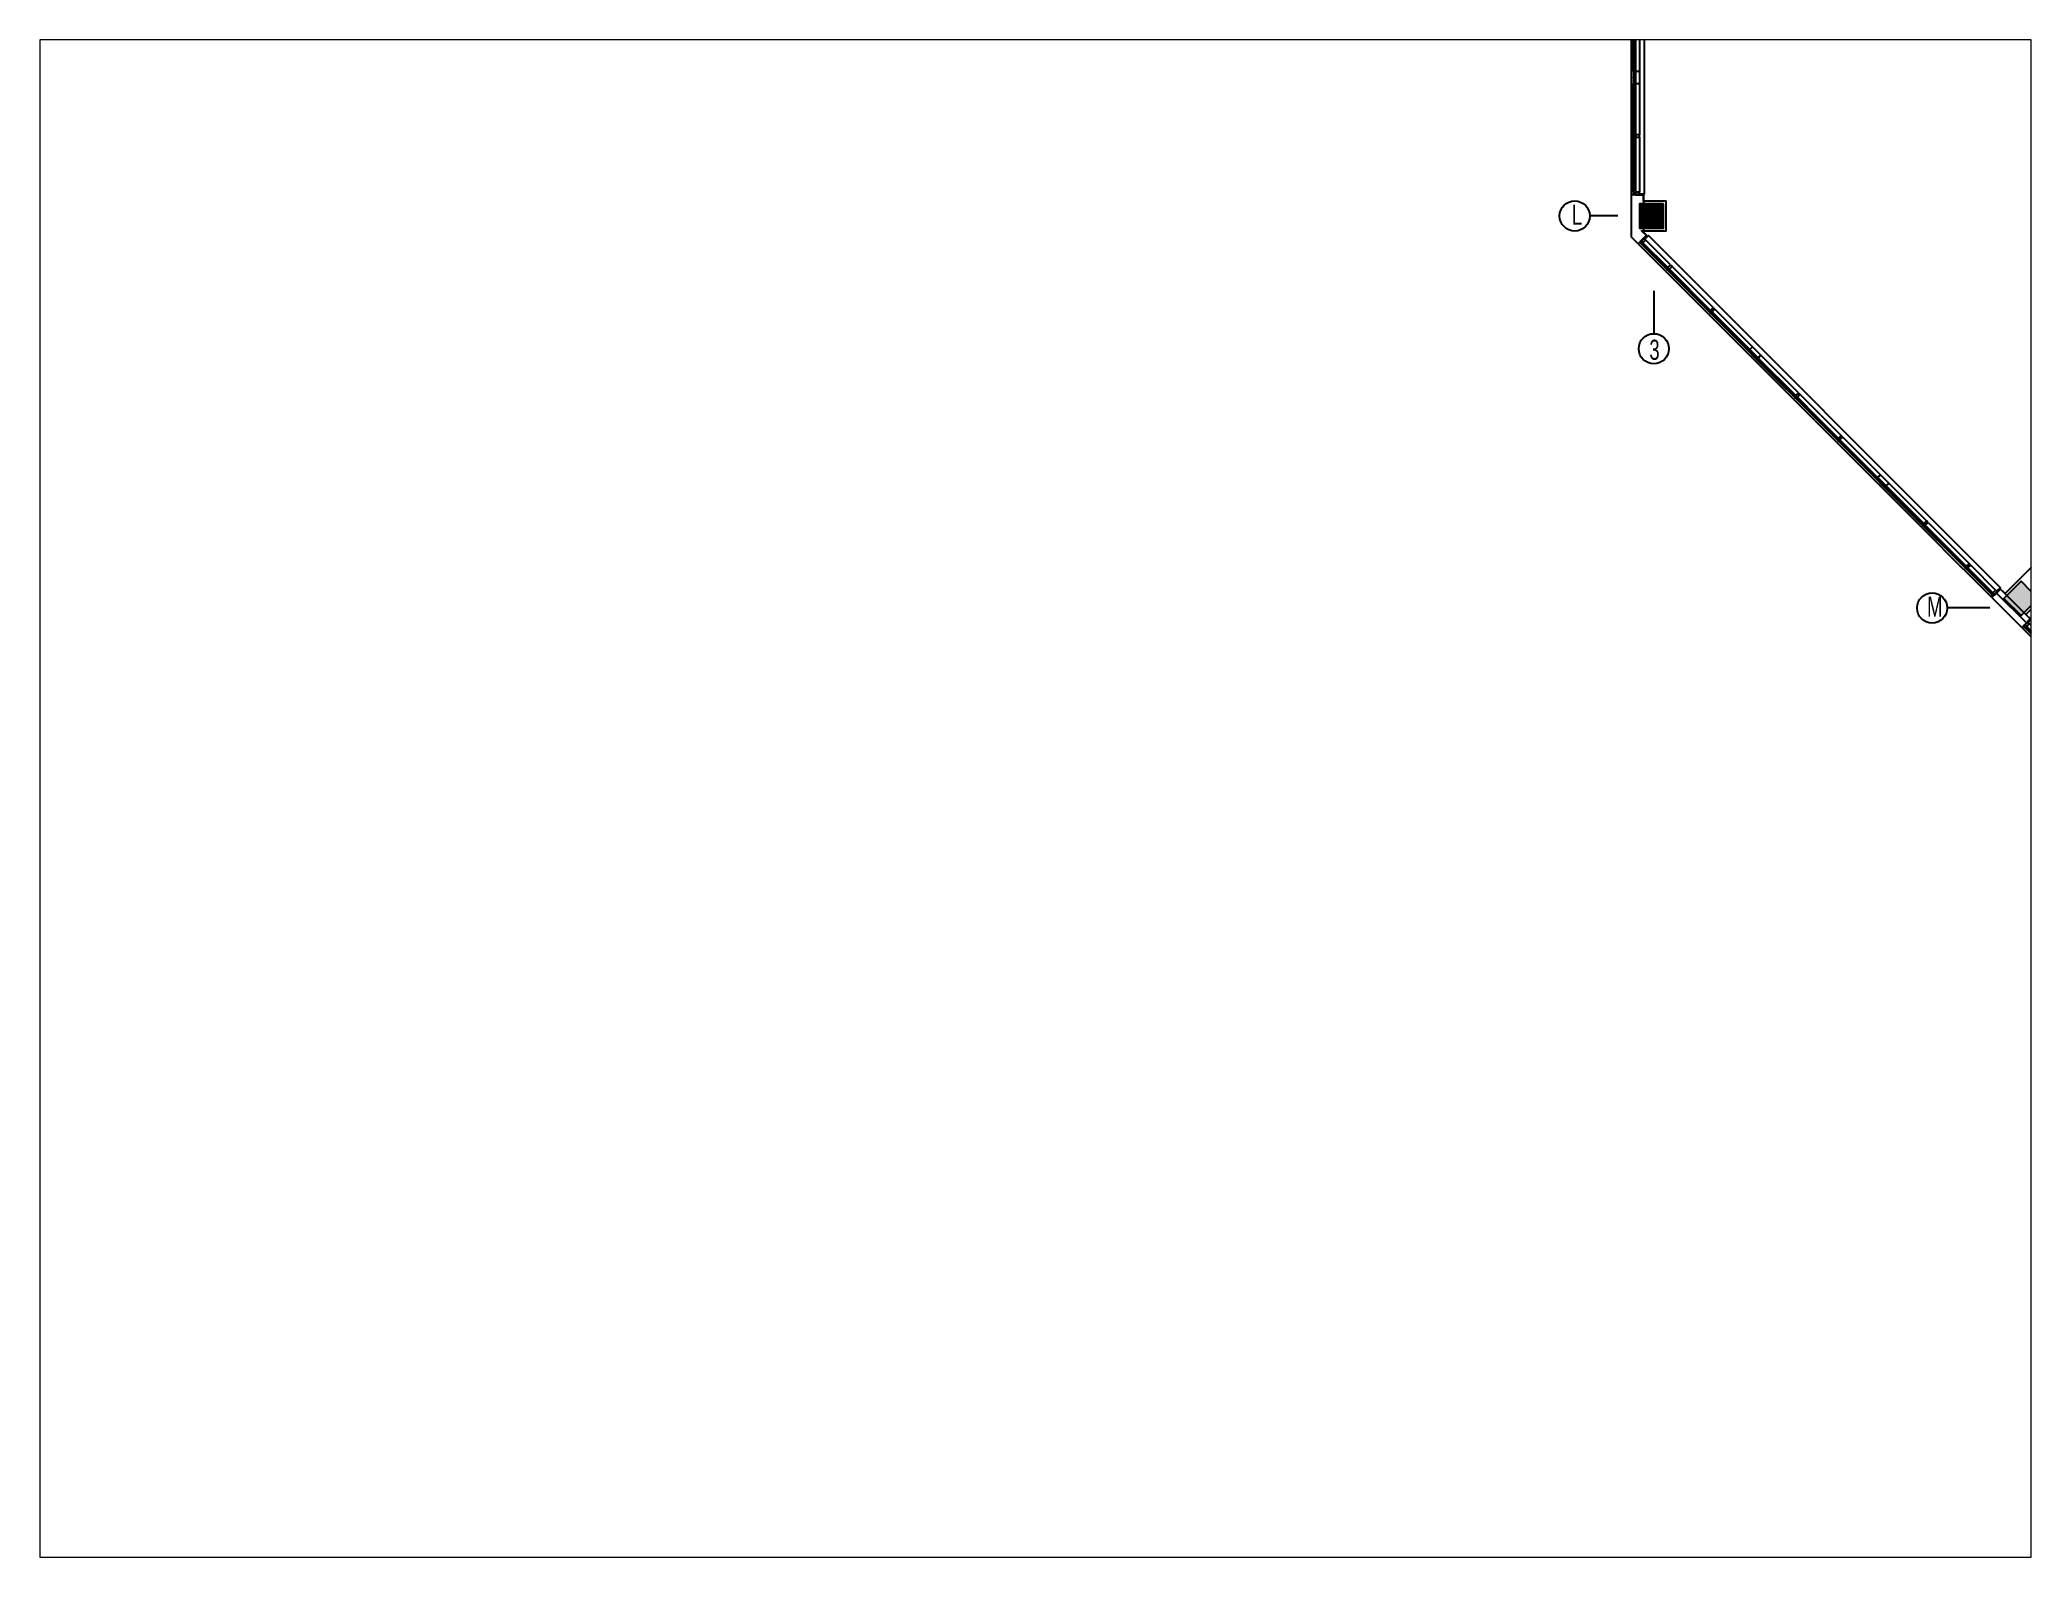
# Paper-space layout 'Layout1' of a CAD drawing. Header units: inches. Extents: x 1.05 to 9.45, y 0.8 to 7.2.
# The model-space entities are those that its viewports show. They can reach past a viewport. Long polylines and large blocks are cut down to what shows.
import ezdxf

# ---------------------------------------------------------------- set-up
doc = ezdxf.new("R2010")
doc.units = ezdxf.units.IN
doc.header["$LTSCALE"] = 96
doc.header["$MEASUREMENT"] = 0
for name, color, linetype in [('A-Anno-Bldg', 7, 'Continuous'), ('A-Bldg-Patt', 5, 'Continuous'), ('A-Cols-Bldg', 235, 'Continuous'), ('A-Glaz-Exst', 53, 'Continuous'), ('A-Wall-Bldg', 235, 'Continuous'), ('A-Wall-Exst', 3, 'Continuous'), ('XREF', 7, 'Continuous')]:
    doc.layers.add(name, color=color, linetype=linetype)
doc.layers.add('Viewport', color=14, linetype='Continuous', plot=False)
doc.styles.add('XFINE_1-8', font='ARIALN.TTF', dxfattribs={"width": 0.8, "height": 10})

psp = doc.layouts.get("Layout1")

msp = doc.modelspace()

# ---------------------------------------------------------------- texts
at = {"layer": 'A-Anno-Bldg', "char_height": 20, "style": 'XFINE_1-8'}
for s, insert, attachment_point in [('\\pi11.281;L', (-70.5, 779.3), 1), ('\\pi11.084;3', (6.8, 624.7), 7), ('\\pi9.1143;M', (285.1, 389.4), 1)]:
    msp.add_mtext_dynamic_manual_height_columns(s, width=30.758, gutter_width=50, heights=[0], dxfattribs=dict(at, insert=insert, attachment_point=attachment_point))

# ---------------------------------------------------------------- hatches: boundary and pattern name
at = {"layer": 'A-Bldg-Patt'}
for points in [[(32, 780.1), (8, 780.1), (8, 756.1), (32, 756.1)], [(387.7, 404.7), (370.7, 387.7), (387.7, 370.7), (404.7, 387.7)]]:
    msp.add_hatch(color=256, dxfattribs=at).paths.add_polyline_path(points)

# ---------------------------------------------------------------- linework, layer by layer
at = {"layer": 'A-Anno-Bldg'}
for points in [[(-13.5, 768.1), (-41.4, 768.1)], [(22.3, 693.5), (22.3, 651)], [(356.6, 378.1), (314.2, 378.1)]]:
    msp.add_lwpolyline(points, dxfattribs=at)
for centre in [(-56.4, 768.1), (22.3, 636), (299.2, 378.1), (420, 164.3)]:
    msp.add_circle(centre, 15, dxfattribs=at)
at = {"layer": 'A-Cols-Bldg'}
for points in [[(32, 780.1), (8, 780.1), (8, 756.1), (32, 756.1)], [(387.7, 404.7), (370.7, 387.7), (387.7, 370.7), (404.7, 387.7)]]:
    msp.add_lwpolyline(points, close=True, dxfattribs=at)
at = {"layer": 'A-Glaz-Exst'}
for p, q in [((0, 905.9), (0, 963.6)), ((2, 911.7), (2, 963.8)), ((2.9, 911.2), (2.9, 963.6)), ((3.9, 963.6), (3.9, 911.2)), ((8, 962.7), (8, 911.7)), ((2.9, 911.7), (2, 911.7)), ((2, 911.7), (2, 899.7)), ((7, 911.7), (3.9, 911.7)), ((7, 911.7), (8, 911.7)), ((8, 911.7), (8, 899.7)), ((0.5, 905.9), (0, 905.9)), ((0, 905.4), (0.5, 905.5)), ((0, 847.9), (0, 905.4)), ((0.5, 905.5), (0.5, 905.9)), ((2, 791.8), (2, 899.7)), ((2, 899.7), (2.9, 899.7)), ((3.9, 911.2), (2.9, 911.2)), ((2.9, 847.9), (2.9, 900.2)), ((3.9, 900.2), (2.9, 900.2)), ((3.9, 900.2), (3.9, 847.9)), ((7, 899.7), (3.9, 899.7)), ((8, 899.7), (7, 899.7)), ((8, 899.7), (8, 848.8)), ((0.5, 847.8), (0, 847.9)), ((0, 847.4), (0.5, 847.5)), ((0, 789.1), (0, 847.4)), ((0.5, 847.5), (0.5, 847.8)), ((3.9, 847.9), (2.9, 847.9)), ((2.9, 791.3), (2.9, 847.4)), ((3.9, 847.4), (2.9, 847.4)), ((3.9, 847.4), (3.9, 791.3)), ((4.1, 848.8), (4.1, 847.9)), ((8, 848.8), (4.1, 848.8)), ((4.1, 847.9), (4.1, 847.9)), ((4.1, 847.9), (4.1, 847.8)), ((4.1, 847.8), (4.1, 847.8)), ((4.1, 847.8), (4.1, 847.5)), ((4.1, 847.5), (4.1, 847.5)), ((4.1, 847.5), (4.1, 847.4)), ((4.1, 847.4), (4.1, 847.4)), ((4.1, 847.4), (4.1, 846.5)), ((4.1, 846.5), (8, 846.5)), ((8, 846.5), (8, 848.8)), ((8, 846.5), (8, 791.8)), ((2.9, 791.8), (2, 791.8)), ((2, 791.8), (2, 789.6)), ((2, 789.6), (2.8, 789.6)), ((7.9, 789.6), (2.8, 789.6)), ((3.9, 791.3), (2.9, 791.3)), ((8, 791.8), (3.9, 791.8)), ((7.9, 789.6), (8, 789.6)), ((8, 789.6), (8, 791.8)), ((8, 790.1), (12, 790.1)), ((6.6, 740.5), (0, 747.1)), ((6.6, 740.5), (34, 713.1)), ((8.3, 741.6), (8.9, 742.1)), ((9.9, 740), (8.3, 741.6)), ((8.5, 741.7), (8.4, 741.6)), ((8.4, 741.6), (9.9, 740.1)), ((8.7, 741.9), (8.5, 741.7)), ((8.5, 741.7), (8.6, 741.7)), ((8.6, 741.6), (8.5, 741.7)), ((8.7, 741.9), (8.6, 741.7)), ((8.6, 741.7), (8.7, 741.6)), ((8.8, 742.7), (8.7, 742.7)), ((8.7, 742.7), (8.7, 742.7)), ((8.7, 742.7), (8.7, 742.6)), ((8.7, 742.6), (8.7, 742.6)), ((8.7, 742.6), (8.7, 742.6)), ((8.7, 742.6), (8.7, 742.6)), ((8.7, 742.6), (8.7, 742.5)), ((8.7, 742.5), (8.7, 742.5)), ((8.7, 742.5), (8.7, 742.5)), ((8.7, 742.5), (8.7, 742.5)), ((8.7, 742.5), (8.7, 742.4)), ((8.7, 742.4), (8.7, 742.4)), ((8.7, 742.4), (8.7, 742.4)), ((8.7, 742.4), (8.7, 742.4)), ((8.7, 742.4), (8.7, 742.4)), ((8.7, 742.4), (8.7, 742.3)), ((8.7, 742.3), (8.7, 742.3)), ((8.7, 742.3), (8.7, 742.3)), ((8.7, 742.3), (8.7, 742.3)), ((8.7, 742.3), (8.8, 742.3)), ((8.9, 742.1), (8.7, 741.9)), ((8.9, 742.1), (8.7, 741.9)), ((8.7, 741.9), (8.7, 741.9)), ((8.7, 741.6), (8.9, 741.9)), ((8.7, 741.9), (8.7, 741.9)), ((8.9, 742.8), (8.8, 742.8)), ((8.8, 742.8), (8.8, 742.8)), ((8.8, 742.8), (8.8, 742.8)), ((8.8, 742.8), (8.8, 742.7)), ((8.8, 742.7), (8.8, 742.7)), ((8.8, 742.3), (8.8, 742.3)), ((8.8, 742.3), (8.8, 742.3)), ((8.8, 742.3), (8.8, 742.3)), ((8.8, 742.3), (8.9, 742.3)), ((8.9, 742.1), (9.7, 743)), ((9, 742.9), (8.9, 742.8)), ((8.9, 742.8), (8.9, 742.8)), ((8.9, 742.8), (8.9, 742.8)), ((8.9, 742.8), (8.9, 742.8)), ((8.9, 742.3), (8.9, 742.3)), ((8.9, 742.3), (8.9, 742.3)), ((8.9, 742.3), (8.9, 742.3)), ((8.9, 742.3), (9, 742.3)), ((8.9, 742.1), (8.9, 742.1)), ((8.9, 742.1), (8.9, 742.1)), ((8.9, 741.9), (9.4, 741.4)), ((10.4, 744.4), (9, 743)), ((9, 743), (10.8, 744)), ((9, 743), (9.4, 742.6)), ((9.1, 742.9), (9, 742.9)), ((9, 742.9), (9, 742.9)), ((9, 742.9), (9, 742.9)), ((9, 742.9), (9, 742.9)), ((9, 742.3), (9, 742.3)), ((9, 742.3), (9, 742.3)), ((9, 742.3), (9, 742.3)), ((9, 742.3), (9.1, 742.3)), ((9, 742), (9.1, 742.3)), ((9.4, 741.5), (9, 742)), ((9.1, 742.8), (9.1, 742.9)), ((9.1, 742.9), (9.1, 742.9)), ((9.2, 742.8), (9.1, 742.8)), ((9.1, 742.8), (9.1, 742.8)), ((9.1, 742.3), (9.7, 742.8)), ((9.1, 742.3), (9.1, 742.4)), ((9.1, 742.4), (9.1, 742.4)), ((9.1, 742.4), (9.1, 742.4)), ((9.1, 742.4), (9.2, 742.4)), ((9.1, 742.3), (9.1, 742.3)), ((9.2, 742.8), (9.2, 742.8)), ((9.2, 742.8), (9.2, 742.8)), ((9.2, 742.7), (9.2, 742.8)), ((9.2, 742.8), (9.2, 742.8)), ((9.2, 742.8), (9.2, 742.8)), ((9.2, 742.8), (9.2, 742.8)), ((9.2, 742.6), (9.2, 742.7)), ((9.2, 742.7), (9.2, 742.7)), ((9.2, 742.7), (9.2, 742.7)), ((9.2, 742.7), (9.2, 742.7)), ((9.2, 742.5), (9.2, 742.6)), ((9.2, 742.6), (9.2, 742.6)), ((9.2, 742.6), (9.2, 742.6)), ((9.2, 742.6), (9.2, 742.6)), ((9.2, 742.4), (9.2, 742.5)), ((9.2, 742.5), (9.2, 742.5)), ((9.2, 742.5), (9.2, 742.5)), ((9.2, 742.5), (9.2, 742.5)), ((9.4, 741.4), (9.4, 741.4)), ((9.4, 741.4), (9.4, 741.4)), ((9.4, 741.4), (9.7, 741.1)), ((9.8, 741.2), (9.5, 741.5)), ((9.8, 740.8), (9.5, 741.1)), ((9.5, 741.1), (9.6, 741.1)), ((9.9, 740.9), (9.6, 741.2)), ((9.6, 741.2), (9.6, 741.2)), ((9.6, 741.2), (9.9, 740.9)), ((9.6, 741), (9.7, 741.1)), ((9.7, 742.9), (9.8, 743.1)), ((9.8, 742.8), (9.7, 743)), ((9.8, 742.8), (9.7, 742.9)), ((9.7, 742.8), (9.7, 742.8)), ((9.8, 742.7), (9.7, 742.8)), ((9.7, 742.8), (9.8, 742.8)), ((9.7, 742.7), (9.8, 742.6)), ((9.8, 742.6), (9.7, 742.7)), ((9.8, 741.2), (9.7, 741.3)), ((9.7, 741.3), (9.8, 741.3)), ((9.7, 741.1), (9.8, 741.1)), ((9.7, 740.9), (9.8, 741)), ((9.8, 743.1), (10, 743.3)), ((9.9, 743.1), (9.8, 743.1)), ((9.8, 743.1), (9.8, 743.1)), ((9.8, 743.1), (10.2, 742.7)), ((9.8, 742.8), (9.8, 742.8)), ((9.8, 742.8), (9.8, 742.8)), ((9.8, 742.7), (9.8, 742.7)), ((9.8, 742.7), (9.9, 742.7)), ((9.9, 742.7), (9.8, 742.7)), ((9.8, 741.3), (10.2, 741.8)), ((9.8, 741.3), (9.8, 741.3)), ((9.8, 741.3), (9.8, 741.3)), ((9.8, 741.1), (9.8, 741)), ((9.8, 741), (10, 740.8)), ((9.8, 740.9), (9.8, 740.8)), ((9.9, 743), (9.9, 743.1)), ((9.9, 743), (9.9, 743)), ((9.9, 743), (9.9, 743)), ((9.9, 743), (9.9, 743)), ((9.9, 743), (9.9, 743)), ((10, 742.6), (9.9, 742.7)), ((9.9, 742.7), (9.9, 742.7)), ((10, 742.6), (9.9, 742.7)), ((9.9, 742.6), (9.9, 742.6)), ((9.9, 742.6), (10, 742.6)), ((10.1, 741.5), (9.9, 741.3)), ((9.9, 741.3), (10, 741.4)), ((9.9, 741.3), (9.9, 741.3)), ((10.2, 740.8), (9.9, 741.1)), ((10, 741), (9.9, 741.1)), ((9.9, 740.9), (9.9, 740.9)), ((10.4, 740.5), (9.9, 740)), ((9.9, 740.1), (10, 740.2)), ((9.9, 740), (116.2, 633.8)), ((12.5, 745.7), (10, 743.3)), ((10, 743.3), (10.2, 743)), ((10, 743.3), (10.1, 743.1)), ((10.1, 743), (10, 743.1)), ((10.2, 742.7), (10, 742.6)), ((10, 741), (10.9, 741.9)), ((11, 741.8), (10, 741)), ((10.5, 741.5), (10, 741.1)), ((10, 741.2), (10.2, 741.4)), ((10, 741.4), (10.1, 741.4)), ((10.1, 741.3), (10, 741.2)), ((10, 741.2), (10, 741.2)), ((10, 741.1), (10, 741.1)), ((10, 741.1), (10, 741.1)), ((10, 741.1), (10, 741)), ((10.1, 740.9), (10, 741)), ((10, 740.6), (10.1, 740.5)), ((10.1, 740.4), (10, 740.4)), ((10, 740.4), (10, 740.3)), ((10, 740.3), (10.2, 740.4)), ((10, 740.3), (10, 740.3)), ((10, 740.3), (10, 740.3)), ((10, 740.2), (10, 740.3)), ((10, 740.3), (10.1, 740.2)), ((10.1, 743.2), (12.5, 745.7)), ((10.2, 743), (10.1, 743)), ((10.1, 742.8), (10.1, 742.9)), ((10.2, 742.8), (10.1, 742.8)), ((10.1, 742.8), (10.1, 742.8)), ((10.1, 742.8), (10.1, 742.8)), ((10.1, 742.8), (10.1, 742.8)), ((10.1, 740.9), (10.9, 741.9)), ((11, 741.8), (10.1, 740.9)), ((10.3, 741.6), (10.1, 741.5)), ((10.1, 741.4), (10.1, 741.3)), ((10.2, 741), (10.1, 740.9)), ((10.1, 740.9), (10.2, 740.8)), ((10.2, 740.5), (10.1, 740.7)), ((10.2, 740.7), (10.1, 740.7)), ((10.1, 740.7), (10.2, 740.6)), ((10.1, 740.2), (10.2, 740.4)), ((10.2, 742.7), (10.2, 742.8)), ((10.2, 742.8), (11.2, 741.9)), ((10.7, 742.2), (10.2, 742.7)), ((10.2, 742.7), (10.2, 742.7)), ((10.2, 741.8), (10.3, 741.7)), ((10.2, 741.4), (10.3, 741.6)), ((10.4, 741.2), (10.2, 741)), ((10.2, 741), (36, 715.2)), ((10.6, 740.6), (10.2, 741)), ((10.2, 740.7), (10.2, 740.7)), ((10.2, 740.7), (10.2, 740.7)), ((10.2, 740.6), (10.3, 740.6)), ((10.3, 740.6), (10.2, 740.6)), ((10.2, 740.6), (10.2, 740.6)), ((10.2, 740.4), (10.4, 740.5)), ((10.2, 740.4), (10.4, 740.5)), ((10.2, 740.4), (10.2, 740.4)), ((10.2, 740.4), (10.2, 740.4)), ((10.3, 741.7), (10.4, 741.9)), ((10.3, 741), (36, 715.3)), ((10.4, 740.6), (10.3, 740.6)), ((10.3, 740.6), (10.3, 740.6)), ((10.3, 740.6), (10.5, 740.5)), ((10.8, 744), (10.4, 744.4)), ((10.4, 742), (10.7, 742.2)), ((10.4, 741.9), (10.4, 741.9)), ((10.6, 741.7), (10.4, 741.6)), ((10.4, 741.6), (10.5, 741.5)), ((10.4, 741.2), (10.8, 741.5)), ((36.2, 715.4), (10.4, 741.2)), ((10.7, 740.9), (10.4, 741.2)), ((10.4, 741.1), (36.1, 715.3)), ((10.4, 741.1), (36.1, 715.4)), ((10.4, 740.5), (10.4, 740.6)), ((10.4, 740.5), (10.4, 740.5)), ((10.6, 744.4), (10.5, 744.4)), ((10.5, 744.4), (10.5, 744.4)), ((10.5, 744.4), (10.5, 744.4)), ((10.5, 744.4), (10.5, 744.3)), ((10.5, 744.3), (10.6, 744.3)), ((10.8, 741.4), (10.5, 741.2)), ((10.5, 741.1), (10.7, 741)), ((10.5, 740.5), (10.6, 740.6)), ((116.8, 634.2), (10.5, 740.5)), ((10.7, 744.6), (10.6, 744.6)), ((10.6, 744.6), (10.6, 744.6)), ((10.6, 744.6), (10.6, 744.6)), ((10.6, 744.6), (10.6, 744.5)), ((10.6, 744.5), (10.6, 744.5)), ((10.6, 744.5), (10.6, 744.5)), ((10.6, 744.5), (10.6, 744.5)), ((10.6, 744.5), (10.6, 744.4)), ((10.6, 744.3), (10.6, 744.3)), ((10.6, 744.3), (10.6, 744.3)), ((10.6, 744.3), (10.6, 744.3)), ((10.6, 744.3), (10.6, 744.2)), ((10.6, 744.2), (10.6, 744.2)), ((10.6, 744.2), (10.6, 744.2)), ((10.6, 744.2), (10.6, 744.2)), ((10.6, 744.2), (10.7, 744.2)), ((10.6, 741.7), (10.6, 741.7)), ((10.8, 741.4), (10.6, 741.1)), ((10.8, 744.7), (10.7, 744.7)), ((10.7, 744.7), (10.7, 744.7)), ((10.7, 744.7), (10.7, 744.7)), ((10.7, 744.7), (10.7, 744.6)), ((10.7, 744.2), (10.7, 744.2)), ((10.7, 744.2), (10.7, 744.2)), ((10.7, 744.2), (10.7, 744.2)), ((10.7, 744.2), (10.7, 744.2)), ((10.7, 744.2), (10.8, 744.2)), ((10.9, 742), (10.7, 741.7)), ((10.7, 741), (10.7, 740.9)), ((10.7, 741), (10.7, 741)), ((10.7, 741), (10.7, 741)), ((10.7, 741), (10.7, 741)), ((10.9, 744.7), (10.8, 744.7)), ((10.8, 744.7), (10.8, 744.7)), ((10.8, 744.7), (10.8, 744.7)), ((10.8, 744.7), (10.8, 744.7)), ((10.8, 744.2), (10.8, 744.2)), ((10.8, 744.2), (10.8, 744.2)), ((10.8, 744.2), (10.9, 744.2)), ((10.9, 741.7), (10.8, 741.5)), ((10.8, 741.5), (36.6, 715.8)), ((10.8, 741.5), (36.6, 715.7)), ((10.8, 741.5), (11, 741.3)), ((11, 741.3), (10.8, 741.4)), ((11, 744.8), (10.9, 744.8)), ((10.9, 744.8), (10.9, 744.8)), ((10.9, 744.8), (10.9, 744.8)), ((10.9, 744.8), (10.9, 744.7)), ((10.9, 744.2), (10.9, 744.2)), ((10.9, 744.2), (10.9, 744.2)), ((10.9, 744.2), (10.9, 744.2)), ((10.9, 744.2), (11, 744.2)), ((11.1, 741.8), (10.9, 742)), ((10.9, 741.9), (11, 741.8)), ((36.7, 715.9), (10.9, 741.7)), ((10.9, 741.6), (36.7, 715.9)), ((10.9, 741.6), (36.6, 715.9)), ((11, 744.7), (11, 744.8)), ((11, 744.8), (11, 744.8)), ((11.1, 744.7), (11, 744.7)), ((11, 744.7), (11, 744.7)), ((11, 744.7), (11, 744.7)), ((11, 744.2), (11, 744.3)), ((11, 744.3), (11, 744.3)), ((11, 744.3), (11, 744.3)), ((11, 744.3), (11.1, 744.3)), ((11, 744.2), (11, 744.2)), ((11, 741.7), (11.1, 741.8)), ((11.4, 741.3), (11, 741.7)), ((11, 741.3), (11, 741.2)), ((11, 741.2), (11, 741.2)), ((11, 741.2), (11, 741.2)), ((11, 741.2), (11, 741.2)), ((11.1, 744.7), (11.1, 744.7)), ((11.1, 744.6), (11.1, 744.7)), ((11.1, 744.7), (11.1, 744.7)), ((11.1, 744.7), (11.1, 744.7)), ((11.1, 744.5), (11.1, 744.6)), ((11.1, 744.6), (11.1, 744.6)), ((11.1, 744.6), (11.1, 744.6)), ((11.1, 744.6), (11.1, 744.6)), ((11.1, 744.6), (11.1, 744.6)), ((11.1, 744.4), (11.1, 744.5)), ((11.1, 744.5), (11.1, 744.5)), ((11.1, 744.5), (11.1, 744.5)), ((11.1, 744.5), (11.1, 744.5)), ((11.1, 744.3), (11.1, 744.4)), ((11.1, 744.4), (11.1, 744.4)), ((11.1, 744.4), (11.1, 744.4)), ((11.1, 744.3), (11.1, 744.3)), ((11.2, 741.8), (11.1, 741.8)), ((11.1, 741.8), (11.1, 741.8)), ((11.1, 741.8), (11.1, 741.8)), ((11.1, 741.8), (11.1, 741.8)), ((11.1, 741.8), (11.2, 741.7)), ((11.2, 741.7), (11.2, 741.8)), ((11.3, 741.8), (11.2, 741.8)), ((11.2, 741.8), (11.2, 741.8)), ((11.2, 741.8), (11.3, 741.8)), ((11.2, 741.7), (11.2, 741.7)), ((11.3, 741.9), (11.5, 741.8)), ((11.4, 741.7), (11.3, 741.8)), ((11.3, 741.8), (11.3, 741.8)), ((11.3, 741.7), (11.3, 741.8)), ((11.3, 741.8), (11.4, 741.7)), ((11.4, 741.7), (11.3, 741.7)), ((11.3, 741.7), (11.3, 741.7)), ((11.3, 741.7), (11.3, 741.7)), ((11.4, 741.6), (11.3, 741.6)), ((11.3, 741.6), (11.3, 741.6)), ((11.3, 741.6), (11.4, 741.5)), ((14.2, 744.2), (11.4, 741.5)), ((11.4, 741.5), (11.4, 741.6)), ((11.4, 741.6), (11.4, 741.6)), ((11.4, 741.6), (11.4, 741.6)), ((11.4, 741.6), (11.4, 741.6)), ((36.3, 716.7), (11.4, 741.5)), ((11.4, 741.5), (11.4, 741.5)), ((11.4, 741.5), (11.4, 741.3)), ((11.6, 741.8), (14, 744.2)), ((12.5, 745.7), (12.6, 745.8)), ((14, 744.2), (12.5, 745.7)), ((12.5, 745.7), (12.5, 745.7)), ((12.6, 745.8), (14.2, 744.2)), ((39, 719.4), (14.2, 744.2)), ((34, 713.1), (34.4, 713.4)), ((34.4, 713.4), (34.6, 713.2)), ((36, 715.7), (35.9, 715.7)), ((35.9, 715.7), (36.2, 715.4)), ((36.1, 715.5), (36, 715.7)), ((36, 715.7), (36, 715.7)), ((36, 715.7), (36, 715.7)), ((36, 715.7), (36, 715.7)), ((36, 715.2), (36.2, 715.4)), ((36.4, 715.8), (36.1, 715.6)), ((36.3, 716), (36.2, 716)), ((36.2, 716), (36.2, 716)), ((36.2, 716), (36.2, 716)), ((36.2, 716), (36.2, 716)), ((36.2, 715.4), (36.5, 715.8)), ((36.4, 715.8), (36.2, 715.5)), ((36.3, 716.7), (39, 719.4)), ((36.8, 716.1), (36.3, 716.7)), ((36.5, 715.8), (36.3, 716)), ((36.3, 716), (36.4, 715.8)), ((36.3, 715.4), (36.3, 715.5)), ((36.3, 715.5), (36.3, 715.5)), ((36.3, 715.5), (36.3, 715.5)), ((36.3, 715.5), (36.4, 715.5)), ((36.3, 715.3), (36.3, 715.4)), ((36.3, 715.4), (36.3, 715.4)), ((36.3, 715.4), (36.3, 715.4)), ((36.3, 715.2), (36.3, 715.3)), ((36.3, 715.3), (36.3, 715.3)), ((36.3, 715.3), (36.3, 715.3)), ((36.3, 715.3), (36.3, 715.3)), ((36.3, 715.2), (36.3, 715.2)), ((36.3, 715.2), (36.3, 715.2)), ((36.3, 715.2), (36.3, 715.2)), ((36.3, 715.2), (36.3, 715.2)), ((36.4, 715.1), (36.3, 715.2)), ((36.4, 716.7), (39, 719.2)), ((36.5, 716.5), (36.4, 716.7)), ((36.5, 716.4), (36.4, 716.3)), ((36.4, 715.6), (36.5, 715.7)), ((36.4, 715.5), (36.4, 715.6)), ((36.4, 715.6), (36.4, 715.6)), ((36.4, 715.6), (36.4, 715.6)), ((36.4, 715.6), (36.4, 715.6)), ((36.5, 715.1), (36.4, 715.1)), ((36.4, 715.1), (36.4, 715.1)), ((36.4, 715.1), (36.4, 715.1)), ((36.4, 715.1), (36.4, 715.1)), ((36.4, 715.1), (36.4, 715.1)), ((36.4, 714.9), (36.6, 715)), ((36.4, 714.9), (78.5, 672.8)), ((36.6, 716.6), (36.5, 716.5)), ((36.5, 715.7), (36.5, 715.7)), ((36.5, 715.7), (36.5, 715.7)), ((36.5, 715.7), (36.5, 715.7)), ((36.5, 715.7), (36.6, 715.7)), ((36.6, 715.1), (36.5, 715.1)), ((36.5, 715.1), (36.5, 715.1)), ((36.5, 715.1), (36.5, 715.1)), ((36.5, 714.9), (78.5, 672.9)), ((36.5, 714.9), (78.5, 672.9)), ((37.7, 715.4), (36.6, 716.5)), ((36.6, 716.5), (36.7, 716.5)), ((36.6, 715.7), (36.7, 715.9)), ((36.6, 715.7), (36.7, 715.7)), ((36.6, 715.7), (36.6, 715.7)), ((36.6, 715.7), (36.6, 715.7)), ((36.6, 715), (37, 715.3)), ((36.7, 715.1), (36.6, 715.1)), ((36.6, 715.1), (36.6, 715.1)), ((36.6, 715.1), (36.6, 715.1)), ((36.6, 715.1), (36.6, 715.1)), ((36.6, 715), (78.5, 673)), ((78.6, 673), (36.6, 715)), ((36.9, 714.7), (36.6, 715)), ((36.8, 716), (36.7, 715.9)), ((36.7, 715.7), (36.7, 715.8)), ((36.7, 715.8), (36.7, 715.8)), ((36.7, 715.8), (36.7, 715.8)), ((36.7, 715.8), (36.8, 715.7)), ((36.8, 715.2), (36.7, 715.2)), ((36.7, 715.2), (36.7, 715.2)), ((36.7, 715.2), (36.7, 715.2)), ((36.7, 715.2), (36.7, 715.1)), ((37, 715.2), (36.7, 715)), ((36.7, 714.9), (36.9, 714.8)), ((36.8, 716), (36.8, 716.1)), ((36.9, 716), (36.8, 715.9)), ((36.8, 715.9), (36.8, 716)), ((36.9, 716), (36.8, 716)), ((36.8, 715.7), (36.8, 715.7)), ((36.8, 715.7), (36.8, 715.7)), ((36.8, 715.7), (36.8, 715.7)), ((36.8, 715.7), (36.9, 715.7)), ((36.9, 715.3), (36.8, 715.3)), ((36.8, 715.3), (36.8, 715.3)), ((36.8, 715.3), (36.8, 715.2)), ((36.8, 715.2), (36.8, 715.2)), ((37, 715.2), (36.8, 715)), ((37.2, 715.7), (36.9, 716)), ((36.9, 716), (36.9, 716)), ((36.9, 715.7), (36.9, 715.7)), ((36.9, 715.7), (36.9, 715.7)), ((36.9, 715.7), (36.9, 715.7)), ((36.9, 715.7), (36.9, 715.6)), ((36.9, 715.4), (37.1, 715.6)), ((36.9, 715.6), (36.9, 715.6)), ((36.9, 715.6), (36.9, 715.6)), ((36.9, 715.6), (36.9, 715.6)), ((36.9, 715.6), (36.9, 715.5)), ((36.9, 715.5), (36.9, 715.5)), ((36.9, 715.5), (36.9, 715.5)), ((36.9, 715.5), (36.9, 715.5)), ((36.9, 715.5), (36.9, 715.4)), ((36.9, 715.4), (36.9, 715.4)), ((36.9, 715.4), (36.9, 715.4)), ((36.9, 715.4), (36.9, 715.3)), ((36.9, 715.4), (79, 673.3)), ((36.9, 715.3), (36.9, 715.3)), ((36.9, 714.8), (36.9, 714.7)), ((36.9, 714.8), (36.9, 714.8)), ((36.9, 714.8), (36.9, 714.8)), ((36.9, 714.8), (36.9, 714.8)), ((37, 715.4), (79, 673.4)), ((37, 715.3), (37.2, 715.1)), ((37.2, 715.1), (37, 715.2)), ((37.1, 715.7), (37.1, 715.7)), ((37.1, 715.7), (37.2, 715.6)), ((37.2, 715.6), (37.1, 715.7)), ((37.1, 715.7), (37.2, 715.7)), ((79.2, 673.5), (37.1, 715.6)), ((37.2, 715.6), (37.1, 715.5)), ((37.1, 715.5), (79.1, 673.5)), ((37.1, 715.4), (79, 673.4)), ((37.1, 715), (37.2, 715.1)), ((37.2, 715), (37.1, 715)), ((37.8, 715.1), (37.2, 715.7)), ((37.2, 715.7), (37.2, 715.6)), ((37.2, 715.1), (37.2, 715)), ((37.2, 715), (37.2, 715)), ((37.6, 715.3), (37.5, 715.2)), ((37.7, 715.5), (37.7, 715.4)), ((37.7, 715.4), (37.8, 715.4)), ((37.8, 715.2), (37.7, 715.4)), ((40.4, 717.8), (37.8, 715.2)), ((40.6, 717.8), (37.8, 715.1)), ((78.7, 674.2), (37.8, 715.1)), ((39, 719.4), (40.6, 717.8)), ((39, 719.2), (40.4, 717.8)), ((81.4, 677), (40.6, 717.8)), ((34.6, 713.2), (34.3, 712.8)), ((34.3, 712.8), (76.4, 670.7)), ((78.7, 674.2), (81.4, 677)), ((79.3, 673.6), (78.7, 674.2)), ((78.9, 674), (78.8, 673.9)), ((78.9, 674.2), (81.4, 676.8)), ((79, 674.1), (78.9, 674.2)), ((79, 674.2), (79, 674.1)), ((80.1, 673), (79, 674.1)), ((79, 674.1), (79.1, 674.1)), ((79.2, 673.6), (79.3, 673.6)), ((82.8, 675.4), (80.3, 672.8)), ((83, 675.4), (80.3, 672.6)), ((81.4, 677), (83, 675.4)), ((81.4, 676.8), (82.8, 675.4)), ((120.4, 638), (83, 675.4)), ((76.4, 670.7), (76.8, 671)), ((77, 670.7), (76.7, 670.3)), ((76.7, 670.3), (118.8, 628.3)), ((76.8, 671), (77, 670.7)), ((78.4, 673.3), (78.3, 673.3)), ((78.3, 673.3), (78.6, 673)), ((78.4, 673.3), (78.4, 673.3)), ((78.4, 673.3), (78.4, 673.3)), ((78.4, 673.3), (78.4, 673.3)), ((78.5, 673.1), (78.4, 673.2)), ((78.5, 672.8), (78.6, 673)), ((78.7, 673.6), (78.6, 673.6)), ((78.6, 673.6), (78.6, 673.6)), ((78.6, 673.6), (78.6, 673.5)), ((78.6, 673.5), (78.7, 673.6)), ((78.8, 673.4), (78.6, 673.2)), ((78.6, 673), (78.9, 673.4)), ((78.9, 673.4), (78.6, 673.1)), ((78.9, 673.4), (78.7, 673.6)), ((78.7, 673.6), (78.9, 673.4)), ((78.7, 673), (78.8, 673.1)), ((78.7, 672.9), (78.7, 673)), ((78.7, 673), (78.7, 673)), ((78.7, 673), (78.7, 673)), ((78.7, 672.8), (78.7, 672.9)), ((78.7, 672.9), (78.7, 672.9)), ((78.7, 672.9), (78.7, 672.9)), ((78.7, 672.9), (78.7, 672.9)), ((78.8, 672.8), (78.7, 672.8)), ((78.7, 672.8), (78.7, 672.8)), ((78.7, 672.8), (78.7, 672.8)), ((78.7, 672.8), (78.7, 672.8)), ((78.8, 673.1), (78.8, 673.2)), ((78.8, 673.2), (78.8, 673.2)), ((78.8, 673.2), (78.9, 673.2)), ((78.8, 673.1), (78.8, 673.1)), ((78.8, 673.1), (78.8, 673.1)), ((78.8, 673.1), (78.8, 673.1)), ((78.8, 672.7), (78.8, 672.8)), ((78.9, 672.7), (78.8, 672.7)), ((78.8, 672.7), (78.8, 672.7)), ((78.8, 672.7), (78.8, 672.7)), ((78.8, 672.7), (78.8, 672.7)), ((78.8, 672.4), (79, 672.6)), ((78.8, 672.4), (117.2, 634)), ((78.9, 673.2), (78.9, 673.3)), ((78.9, 673.3), (78.9, 673.3)), ((78.9, 673.3), (79, 673.3)), ((78.9, 673.2), (78.9, 673.2)), ((79, 672.7), (78.9, 672.7)), ((78.9, 672.7), (78.9, 672.7)), ((78.9, 672.7), (78.9, 672.7)), ((78.9, 672.7), (78.9, 672.7)), ((78.9, 672.5), (117.3, 634.2)), ((78.9, 672.4), (117.2, 634.1)), ((79, 673.3), (79.2, 673.5)), ((79, 673.3), (79, 673.3)), ((79, 673.3), (79, 673.3)), ((79, 673.3), (79.1, 673.3)), ((79, 672.6), (79.4, 672.9)), ((79.1, 672.7), (79, 672.7)), ((79, 672.7), (79, 672.7)), ((79, 672.7), (79, 672.7)), ((79, 672.7), (79, 672.7)), ((117.4, 634.2), (79, 672.6)), ((79.3, 672.3), (79, 672.6)), ((79, 672.5), (117.3, 634.2)), ((79.2, 673.6), (79.1, 673.5)), ((79.1, 673.3), (79.1, 673.3)), ((79.1, 673.3), (79.1, 673.3)), ((79.1, 673.3), (79.1, 673.3)), ((79.1, 673.3), (79.2, 673.3)), ((79.2, 672.8), (79.1, 672.8)), ((79.1, 672.8), (79.1, 672.7)), ((79.4, 672.8), (79.1, 672.6)), ((79.1, 672.7), (79.1, 672.7)), ((79.1, 672.7), (79.1, 672.7)), ((79.1, 672.5), (79.3, 672.4)), ((79.3, 673.5), (79.2, 673.6)), ((79.3, 673.5), (79.2, 673.6)), ((79.2, 673.3), (79.2, 673.3)), ((79.2, 673.3), (79.2, 673.3)), ((79.2, 673.3), (79.2, 673.3)), ((79.2, 673.3), (79.3, 673.3)), ((79.3, 672.9), (79.2, 672.8)), ((79.2, 672.8), (79.2, 672.8)), ((79.2, 672.8), (79.2, 672.8)), ((79.2, 672.8), (79.2, 672.8)), ((79.4, 672.8), (79.2, 672.5)), ((79.6, 673.3), (79.3, 673.6)), ((79.3, 673.6), (79.3, 673.5)), ((79.3, 673.5), (79.3, 673.5)), ((79.3, 673.3), (79.3, 673.3)), ((79.3, 673.3), (79.3, 673.3)), ((79.3, 673.3), (79.3, 673.3)), ((79.3, 673.3), (79.3, 673.2)), ((79.3, 673.2), (79.3, 673.2)), ((79.3, 673.2), (79.3, 673.2)), ((79.3, 673.2), (79.4, 673.2)), ((79.3, 673), (79.5, 673.1)), ((79.4, 673), (79.3, 673)), ((79.3, 673), (79.3, 673)), ((79.3, 673), (79.3, 672.9)), ((79.3, 673), (117.7, 634.6)), ((79.3, 672.9), (79.3, 672.9)), ((79.3, 672.9), (79.3, 672.9)), ((79.3, 672.9), (79.3, 672.9)), ((79.3, 672.4), (79.3, 672.4)), ((79.3, 672.4), (79.4, 672.4)), ((79.4, 672.4), (79.3, 672.3)), ((79.3, 672.3), (79.3, 672.3)), ((79.4, 673.2), (79.4, 673.1)), ((79.4, 673.1), (79.4, 673.1)), ((79.4, 673.1), (79.4, 673.1)), ((79.4, 673.1), (79.4, 673.1)), ((79.4, 673.1), (79.4, 673)), ((79.4, 673), (117.7, 634.7)), ((79.4, 672.9), (79.6, 672.7)), ((79.6, 672.7), (79.4, 672.8)), ((79.6, 673.3), (79.5, 673.2)), ((79.5, 673.2), (79.6, 673.2)), ((79.6, 673.2), (79.5, 673.1)), ((117.9, 634.7), (79.5, 673.1)), ((79.5, 673), (117.8, 634.7)), ((79.5, 673), (117.8, 634.7)), ((79.6, 673.2), (79.6, 673.3)), ((79.6, 673.3), (79.6, 673.3)), ((79.7, 673.2), (79.6, 673.2)), ((79.6, 672.7), (79.6, 672.6)), ((79.6, 672.6), (79.6, 672.6)), ((79.6, 672.6), (79.6, 672.6)), ((79.6, 672.6), (79.6, 672.6)), ((80.3, 672.6), (79.7, 673.2)), ((80, 672.9), (79.9, 672.8)), ((80.2, 673.1), (80.1, 673)), ((80.2, 672.9), (80.2, 673)), ((80.3, 672.8), (80.2, 672.9)), ((117.7, 635.3), (80.3, 672.6)), ((116.2, 633.8), (116.7, 634.3)), ((116.5, 634.1), (116.4, 633.9)), ((116.6, 634), (116.5, 634.1)), ((116.5, 633.9), (116.5, 634.1)), ((116.5, 634.1), (116.6, 634)), ((116.7, 634.3), (116.6, 634)), ((116.6, 634), (116.7, 634.2)), ((116.7, 634.3), (116.8, 634.5)), ((116.7, 634.3), (116.7, 634.3)), ((116.8, 634.2), (116.7, 634.3)), ((116.7, 634.2), (116.7, 634.2)), ((116.7, 634.2), (116.7, 634.2)), ((116.7, 634.2), (116.7, 634.2)), ((116.7, 634.2), (116.8, 634.2)), ((116.7, 634.1), (116.8, 634)), ((116.8, 634.5), (117.2, 634.1)), ((116.8, 634.2), (116.8, 634.2)), ((116.8, 634), (116.8, 634.1)), ((116.8, 634.1), (116.8, 634.1)), ((116.8, 634.1), (116.8, 634.1)), ((116.8, 634.1), (116.8, 634.1)), ((116.9, 634), (116.8, 634)), ((116.8, 634), (116.9, 634)), ((116.9, 634), (116.8, 634)), ((116.9, 634.1), (116.9, 634)), ((117, 634), (116.9, 634)), ((116.9, 634), (116.9, 634)), ((117.2, 634.1), (117, 634)), ((117.1, 634.6), (117.1, 634.5)), ((117.1, 634.6), (117.1, 634.6)), ((117.1, 634.6), (117.1, 634.6)), ((117.1, 634.6), (117.1, 634.6)), ((117.1, 634.5), (117.3, 634.3)), ((117.3, 634.4), (117.1, 634.5)), ((117.2, 634), (117.4, 634.2)), ((117.4, 634.9), (117.3, 634.8)), ((117.3, 634.8), (117.4, 634.8)), ((117.5, 634.7), (117.3, 634.4)), ((117.6, 634.7), (117.3, 634.4)), ((117.3, 634.3), (117.7, 634.6)), ((117.7, 634.6), (117.4, 634.9)), ((117.4, 634.9), (117.4, 634.9)), ((117.4, 634.8), (117.4, 634.8)), ((117.4, 634.8), (117.6, 634.7)), ((117.7, 635.3), (117.5, 635.2)), ((117.5, 635.2), (117.9, 634.8)), ((119.7, 637.3), (117.7, 635.3)), ((117.8, 635.1), (117.7, 635.3)), ((117.8, 635.1), (117.7, 635.3)), ((117.7, 634.6), (117.9, 634.7)), ((117.9, 635.2), (117.8, 635.2)), ((117.8, 635.2), (117.8, 635.2)), ((117.8, 635.2), (117.9, 635.2)), ((119.7, 637.1), (117.9, 635.4)), ((117.9, 635.4), (118.1, 635.2)), ((118, 635.1), (117.9, 635.2)), ((118, 635.1), (117.9, 635.2)), ((117.9, 635.2), (117.9, 635.1)), ((117.9, 635.1), (117.9, 635.1)), ((117.9, 635.1), (117.9, 635.1)), ((117.9, 635.1), (118, 635.1)), ((118.5, 634.4), (117.9, 635)), ((118, 634.9), (117.9, 635)), ((117.9, 634.8), (118, 634.9)), ((118.1, 635), (118.1, 635)), ((118.1, 635), (125.9, 627.2)), ((118.1, 633.9), (118.3, 634)), ((118.2, 634.2), (118.5, 634.4)), ((118.3, 634), (118.2, 634.1)), ((118.8, 634.2), (118.5, 633.9)), ((125, 627.9), (118.8, 634.2)), ((120.4, 638), (119.7, 637.3)), ((119.7, 637.3), (119.7, 637.2)), ((119.7, 637.3), (119.8, 637.2)), ((119.8, 637.2), (120.4, 637.8)), ((119.8, 637.2), (120.3, 637.7)), ((120.4, 637.6), (119.9, 637.1)), ((128.9, 629.5), (120.4, 638)), ((120.4, 637.8), (128.7, 629.5)), ((120.4, 637.7), (120.4, 637.6)), ((116.3, 633.9), (116.2, 633.8)), ((116.2, 633.8), (124.6, 625.3)), ((124.6, 625.3), (116.2, 633.8)), ((116.4, 633.8), (116.3, 633.9)), ((116.4, 633.9), (116.4, 633.8)), ((116.6, 633.9), (116.5, 633.8)), ((116.5, 633.8), (116.5, 633.9)), ((116.8, 633.9), (116.7, 633.9)), ((116.9, 634), (116.9, 634)), ((116.9, 634), (117, 634)), ((117.5, 633.3), (116.9, 633.9)), ((117, 634), (117, 634)), ((117, 634), (117, 633.9)), ((117, 633.9), (117, 633.9)), ((117, 633.9), (117.5, 633.4)), ((117.4, 633.4), (117.4, 633.3)), ((117.7, 633.1), (117.4, 633.4)), ((117.4, 633.2), (117.5, 633.3)), ((117.4, 633.3), (117.4, 633.2)), ((117.4, 633.3), (117.7, 633)), ((117.4, 633.2), (117.6, 633)), ((117.6, 633.5), (117.5, 633.4)), ((117.5, 633.4), (117.6, 633.3)), ((124.2, 626.6), (117.5, 633.3)), ((117.5, 633.3), (117.5, 633.3)), ((117.5, 633.3), (117.5, 633.3)), ((117.5, 633.1), (117.6, 633.1)), ((117.6, 633.5), (118.1, 634)), ((117.6, 633.5), (117.6, 633.5)), ((117.6, 633.5), (117.6, 633.5)), ((117.6, 633.4), (124.3, 626.7)), ((117.6, 633), (117.7, 633.1)), ((117.7, 633.3), (117.8, 633.2)), ((117.7, 633), (117.7, 633.1)), ((118, 633.7), (117.8, 633.5)), ((117.9, 633.6), (117.8, 633.5)), ((117.8, 633.5), (117.8, 633.5)), ((117.8, 633.5), (117.8, 633.5)), ((117.8, 633.4), (117.9, 633.4)), ((117.8, 633.3), (117.8, 633.3)), ((117.8, 633.2), (117.9, 633.2)), ((118.3, 633.7), (117.9, 633.2)), ((117.9, 633.4), (118.1, 633.6)), ((117.9, 633.4), (117.9, 633.5)), ((117.9, 633.4), (117.9, 633.4)), ((117.9, 633.2), (117.9, 633.3)), ((118.1, 633.8), (118, 633.7)), ((118.1, 634), (118.1, 633.9)), ((118.1, 633.6), (118.1, 633.8)), ((118.4, 633.9), (118.2, 633.7)), ((118.2, 633.7), (118.3, 633.7)), ((118.4, 633.9), (118.4, 633.9)), ((118.8, 628.3), (119.2, 628.6)), ((119.2, 628.6), (119.3, 628.5)), ((119.2, 627.9), (119.5, 628.3)), ((161.2, 585.8), (119.2, 627.9)), ((119.5, 628.3), (119.3, 628.5)), ((123.9, 626.7), (124, 626.8)), ((124.2, 626.5), (123.9, 626.8)), ((123.9, 626.8), (124, 626.8)), ((123.9, 626.7), (124, 626.7)), ((124.1, 626.5), (123.9, 626.7)), ((124, 626.8), (124.2, 626.5)), ((124.1, 627), (124.6, 627.5)), ((124.1, 627), (124.1, 627)), ((124.1, 626.9), (124.1, 627)), ((124.1, 627), (124.1, 627)), ((124.2, 626.8), (124.1, 626.9)), ((124.1, 626.5), (124.1, 626.6)), ((124.2, 626.5), (124.1, 626.5)), ((124.3, 626.6), (124.2, 626.8)), ((124.8, 626), (124.2, 626.6)), ((124.2, 626.6), (124.2, 626.6)), ((124.2, 626.6), (124.2, 626.6)), ((124.2, 626.5), (124.2, 626.5)), ((124.5, 627.2), (124.3, 627)), ((124.3, 627), (124.3, 627)), ((124.3, 627), (124.3, 627)), ((124.3, 627), (124.4, 627)), ((124.4, 626.7), (124.3, 626.6)), ((124.3, 626.7), (124.8, 626.1)), ((124.9, 627.2), (124.4, 626.7)), ((124.4, 626.9), (124.6, 627.1)), ((124.4, 627), (124.4, 626.9)), ((124.4, 626.9), (124.4, 626.9)), ((124.4, 626.9), (124.4, 626.9)), ((124.4, 626.7), (124.4, 626.7)), ((124.4, 626.7), (124.4, 626.7)), ((124.6, 627.2), (124.5, 627.2)), ((124.6, 627.5), (124.6, 627.3)), ((124.6, 627.3), (124.8, 627.5)), ((124.6, 627.1), (124.6, 627.2)), ((125.2, 625.8), (124.6, 625.3)), ((124.6, 625.3), (124.8, 625.5)), ((124.6, 625.3), (184, 565.9)), ((124.8, 625.8), (124.7, 625.9)), ((124.7, 625.6), (124.8, 625.7)), ((124.7, 625.6), (124.8, 625.5)), ((124.8, 625.6), (124.7, 625.6)), ((124.8, 625.5), (124.7, 625.5)), ((124.8, 627.6), (125, 627.9)), ((124.8, 627.5), (124.8, 627.5)), ((124.9, 627.4), (124.8, 627.2)), ((124.8, 627.2), (124.9, 627.2)), ((125, 626.3), (124.8, 626.1)), ((124.8, 626.1), (124.9, 626.1)), ((124.8, 626.1), (124.8, 626.1)), ((124.8, 626.1), (124.9, 626.1)), ((124.8, 625.9), (124.9, 625.8)), ((124.9, 625.7), (124.8, 625.6)), ((124.8, 625.5), (124.9, 625.6)), ((125, 627.4), (124.9, 627.4)), ((124.9, 626.1), (124.9, 626.1)), ((124.9, 626.1), (124.9, 626)), ((124.9, 626), (124.9, 626)), ((124.9, 626), (124.9, 626)), ((124.9, 626), (124.9, 626)), ((124.9, 626), (124.9, 625.9)), ((124.9, 626), (124.9, 626)), ((124.9, 626), (124.9, 626)), ((124.9, 625.9), (125, 625.9)), ((124.9, 625.7), (125.1, 625.8)), ((125.1, 625.8), (124.9, 625.7)), ((124.9, 625.6), (124.9, 625.7)), ((124.9, 625.7), (124.9, 625.7)), ((125.3, 627.6), (125, 627.4)), ((125.1, 626.5), (125, 626.3)), ((125, 626.3), (163.3, 588)), ((125, 626.3), (163.3, 587.9)), ((125.4, 625.9), (125, 626.3)), ((125, 625.9), (125, 625.9)), ((125, 625.9), (125, 625.9)), ((125, 625.9), (125, 625.9)), ((125, 625.9), (125.1, 625.9)), ((163.5, 588.1), (125.1, 626.5)), ((125.1, 626.4), (163.4, 588.1)), ((125.1, 626.3), (163.4, 588.1)), ((125.1, 625.9), (125.2, 625.8)), ((125.1, 625.9), (125.1, 625.9)), ((125.1, 625.9), (125.1, 625.9)), ((125.1, 625.9), (125.1, 625.9)), ((125.1, 625.9), (125.1, 625.8)), ((125.1, 625.8), (125.2, 625.8)), ((125.2, 626.4), (125.5, 626.8)), ((125.4, 626.2), (125.2, 626.4)), ((125.2, 625.8), (125.4, 625.9)), ((184.6, 566.4), (125.2, 625.8)), ((125.9, 627), (125.3, 627.6)), ((125.5, 626.7), (125.3, 626.4)), ((125.6, 626.6), (125.3, 626.4)), ((125.3, 626.4), (125.4, 626.2)), ((125.5, 626.2), (125.4, 626.2)), ((125.7, 627), (125.5, 626.8)), ((125.5, 626.8), (163.8, 588.5)), ((125.5, 626.8), (125.8, 626.5)), ((125.5, 626.2), (125.5, 626.2)), ((125.5, 626.2), (125.5, 626.2)), ((125.5, 626.2), (125.5, 626.2)), ((125.6, 626.9), (163.9, 588.6)), ((125.6, 626.8), (163.8, 588.5)), ((125.7, 626.5), (125.6, 626.7)), ((125.7, 627), (125.8, 627.1)), ((164, 588.6), (125.7, 627)), ((126.1, 626.6), (125.7, 627)), ((125.7, 626.9), (163.9, 588.6)), ((125.8, 626.5), (125.7, 626.5)), ((125.7, 626.5), (125.7, 626.5)), ((125.7, 626.5), (125.7, 626.5)), ((125.7, 626.5), (125.7, 626.5)), ((125.8, 627.1), (125.9, 627)), ((125.9, 627.2), (125.9, 627.2)), ((126, 627), (125.9, 627.1)), ((125.9, 627.1), (126, 627.1)), ((126.1, 627), (126, 627.1)), ((126, 627.1), (126.1, 627)), ((126, 627), (126, 627)), ((126.1, 626.9), (126, 627)), ((126, 627), (126, 627)), ((126.2, 626.8), (126, 626.9)), ((126, 626.9), (126.1, 626.8)), ((126.1, 627.2), (126.3, 627.1)), ((126.1, 627), (126.1, 626.9)), ((126.1, 626.9), (126.1, 626.9)), ((163.5, 589.4), (126.1, 626.8)), ((126.1, 626.8), (126.1, 626.6)), ((128.2, 628.8), (126.2, 626.8)), ((126.3, 627.1), (128, 628.8)), ((128, 629), (128.5, 629.5)), ((128.7, 629.5), (128.1, 628.9)), ((128.6, 629.4), (128.1, 628.9)), ((128.1, 628.9), (128.2, 628.8)), ((128.1, 628.8), (128.2, 628.8)), ((128.2, 628.8), (128.9, 629.5)), ((128.5, 629.5), (128.6, 629.5)), ((166.3, 592.1), (128.9, 629.5)), ((161.6, 586.2), (161.2, 585.8)), ((161.9, 585.9), (161.6, 586.2)), ((161.6, 585.5), (161.9, 585.9)), ((182.6, 564.5), (161.6, 585.5)), ((163.2, 588.5), (163.2, 588.4)), ((163.2, 588.4), (163.3, 588.5)), ((163.3, 588.5), (163.2, 588.5)), ((163.2, 588.4), (163.4, 588.2)), ((163.4, 588.2), (163.2, 588.4)), ((163.3, 588.5), (163.3, 588.5)), ((163.3, 587.9), (163.5, 588.1)), ((163.6, 588.5), (163.4, 588.3)), ((163.4, 588.2), (163.8, 588.5)), ((163.7, 588.5), (163.4, 588.2)), ((163.5, 589.4), (166.3, 592.1)), ((164.1, 588.8), (163.5, 589.4)), ((163.8, 588.5), (163.5, 588.8)), ((163.5, 588.8), (163.5, 588.7)), ((163.5, 588.7), (163.5, 588.7)), ((163.5, 588.7), (163.5, 588.7)), ((163.5, 588.7), (163.5, 588.7)), ((163.6, 588.7), (163.7, 588.6)), ((163.6, 588.2), (163.6, 588.3)), ((163.6, 588.3), (163.7, 588.3)), ((163.6, 588.1), (163.6, 588.2)), ((163.6, 588.2), (163.6, 588.2)), ((163.6, 588.2), (163.6, 588.2)), ((163.6, 588.2), (163.6, 588.2)), ((163.6, 588), (163.6, 588.1)), ((163.6, 588.1), (163.6, 588.1)), ((163.6, 588.1), (163.6, 588.1)), ((163.6, 587.9), (163.6, 588)), ((163.6, 588), (163.6, 588)), ((163.6, 588), (163.6, 588)), ((163.6, 588), (163.6, 588)), ((163.6, 587.9), (163.6, 587.9)), ((163.6, 587.9), (163.6, 587.9)), ((163.6, 587.9), (163.6, 587.9)), ((163.7, 587.9), (163.6, 587.9)), ((163.6, 587.9), (163.6, 587.9)), ((163.7, 589.4), (166.3, 591.9)), ((163.8, 589.3), (163.7, 589.4)), ((163.8, 589.1), (163.7, 589)), ((163.7, 588.3), (163.7, 588.4)), ((163.7, 588.4), (163.8, 588.4)), ((163.7, 588.3), (163.7, 588.3)), ((163.7, 588.3), (163.7, 588.3)), ((163.7, 587.8), (163.7, 587.9)), ((163.7, 587.6), (163.8, 587.8)), ((163.8, 587.8), (163.7, 587.8)), ((163.7, 587.8), (163.7, 587.8)), ((163.7, 587.8), (163.7, 587.8)), ((163.7, 587.6), (184.7, 566.6)), ((163.7, 587.6), (184.7, 566.5)), ((163.9, 589.3), (163.8, 589.3)), ((163.8, 588.5), (164, 588.6)), ((163.8, 588.4), (163.9, 588.5)), ((163.8, 588.4), (163.8, 588.4)), ((163.8, 588.4), (163.8, 588.4)), ((163.8, 588.4), (163.8, 588.4)), ((184.9, 566.7), (163.8, 587.8)), ((163.9, 587.8), (163.8, 587.8)), ((163.8, 587.8), (163.8, 587.8)), ((163.8, 587.8), (163.8, 587.8)), ((163.8, 587.8), (163.8, 587.8)), ((163.8, 587.7), (184.8, 566.7)), ((163.8, 587.6), (184.8, 566.6)), ((163.9, 589.2), (164, 589.3)), ((164.9, 588.2), (163.9, 589.2)), ((163.9, 588.5), (163.9, 588.5)), ((163.9, 588.5), (163.9, 588.5)), ((163.9, 588.5), (164, 588.5)), ((163.9, 587.7), (164.2, 588.1)), ((164, 587.9), (163.9, 587.9)), ((163.9, 587.9), (163.9, 587.8)), ((163.9, 587.8), (163.9, 587.8)), ((164.1, 587.5), (163.9, 587.7)), ((164.1, 588.6), (164, 588.7)), ((164, 588.7), (164, 588.7)), ((164, 588.5), (164, 588.5)), ((164, 588.5), (164, 588.5)), ((164, 588.5), (164, 588.5)), ((164, 588.5), (164.1, 588.5)), ((164.3, 588), (164, 587.7)), ((164.1, 587.9), (164, 587.9)), ((164, 587.9), (164, 587.9)), ((164, 587.9), (164, 587.9)), ((164, 587.9), (164, 587.9)), ((164.3, 587.9), (164, 587.7)), ((164, 587.7), (164.1, 587.5)), ((164.1, 588.7), (164.1, 588.8)), ((164.2, 588.7), (164.1, 588.6)), ((164.2, 588.7), (164.1, 588.7)), ((164.1, 588.5), (164.1, 588.5)), ((164.1, 588.5), (164.1, 588.5)), ((164.1, 588.5), (164.1, 588.4)), ((164.1, 588.4), (164.1, 588.4)), ((164.1, 588.4), (164.2, 588.4)), ((164.2, 588.1), (164.1, 588)), ((164.1, 588), (164.1, 588)), ((164.1, 588), (164.1, 588)), ((164.1, 588), (164.1, 588)), ((164.1, 588), (164.1, 587.9)), ((164.2, 587.5), (164.1, 587.5)), ((164.5, 588.5), (164.2, 588.7)), ((164.2, 588.7), (164.2, 588.7)), ((164.2, 588.4), (164.2, 588.4)), ((164.2, 588.4), (164.2, 588.4)), ((164.2, 588.4), (164.2, 588.3)), ((164.2, 588.1), (164.4, 588.3)), ((164.2, 588.3), (164.2, 588.3)), ((164.2, 588.3), (164.2, 588.3)), ((164.2, 588.3), (164.2, 588.3)), ((164.2, 588.3), (164.2, 588.2)), ((164.2, 588.2), (164.2, 588.2)), ((164.2, 588.2), (164.2, 588.2)), ((164.2, 588.2), (164.2, 588.2)), ((164.2, 588.2), (164.2, 588.1)), ((164.2, 588.1), (185.2, 567.1)), ((164.2, 588.1), (164.2, 588.1)), ((164.2, 588.1), (164.2, 588.1)), ((164.2, 588.1), (164.5, 587.8)), ((164.2, 587.5), (164.2, 587.5)), ((164.2, 587.5), (164.2, 587.5)), ((164.2, 587.5), (164.2, 587.5)), ((164.3, 588.1), (185.3, 567.2)), ((164.3, 588.1), (185.3, 567.1)), ((164.4, 587.8), (164.3, 588)), ((164.4, 588.4), (164.5, 588.5)), ((164.4, 588.4), (164.4, 588.4)), ((164.4, 588.4), (164.4, 588.3)), ((164.5, 588.3), (164.4, 588.4)), ((185.4, 567.2), (164.4, 588.3)), ((164.4, 588.3), (164.4, 588.3)), ((164.4, 588.2), (185.4, 567.2)), ((164.5, 587.8), (164.4, 587.7)), ((164.4, 587.7), (164.4, 587.8)), ((164.4, 587.8), (164.4, 587.8)), ((165.1, 587.8), (164.5, 588.4)), ((164.5, 588.4), (164.5, 588.3)), ((164.5, 587.8), (164.5, 587.8)), ((164.9, 588), (164.7, 587.9)), ((165, 588.2), (164.9, 588.2)), ((185.5, 567.4), (164.9, 588.1)), ((165, 588.1), (165.1, 588.2)), ((165.1, 588), (165, 588.1)), ((167.7, 590.5), (165.1, 588)), ((167.9, 590.5), (165.1, 587.8)), ((166.3, 592.1), (167.9, 590.5)), ((166.3, 591.9), (167.7, 590.5)), ((188.3, 570.1), (167.9, 590.5)), ((182.6, 564.5), (203.7, 543.4)), ((243.4, 506.5), (184, 565.9)), ((184.6, 566.4), (244, 507)), ((205.7, 545.6), (184.7, 566.6)), ((205.7, 545.5), (184.7, 566.5)), ((205.8, 545.7), (184.8, 566.7)), ((205.8, 545.6), (184.8, 566.6)), ((184.9, 566.7), (205.9, 545.7)), ((206.3, 546), (185.2, 567.1)), ((206.3, 546.2), (185.3, 567.2)), ((206.3, 546.1), (185.3, 567.1)), ((206.4, 546.2), (185.4, 567.2)), ((185.4, 567.2), (206.4, 546.2)), ((185.5, 567.4), (206.2, 546.7)), ((188.3, 570.1), (208.7, 549.7)), ((203.7, 543.4), (204.1, 543.7)), ((204.3, 543.5), (204, 543.1)), ((204, 543.1), (246.1, 501)), ((204.1, 543.7), (204.3, 543.5)), ((205.7, 546), (205.6, 546)), ((205.6, 546), (205.9, 545.7)), ((205.8, 545.8), (205.7, 546)), ((205.7, 546), (205.7, 546)), ((205.7, 546), (205.7, 546)), ((205.7, 546), (205.7, 546)), ((205.7, 545.5), (205.9, 545.7)), ((206.1, 546.1), (205.8, 545.9)), ((206, 546.3), (205.9, 546.3)), ((205.9, 546.3), (205.9, 546.3)), ((205.9, 546.3), (205.9, 546.3)), ((205.9, 546.3), (205.9, 546.3)), ((205.9, 545.7), (206.2, 546.1)), ((206.1, 546.1), (205.9, 545.8)), ((208.7, 549.7), (206, 547)), ((206, 547), (206.6, 546.4)), ((206.2, 546.1), (206, 546.3)), ((206, 546.3), (206.1, 546.1)), ((206.1, 545.8), (206, 545.8)), ((206, 545.8), (206, 545.8)), ((206, 545.8), (206, 545.8)), ((206, 545.8), (206, 545.7)), ((206, 545.7), (206, 545.7)), ((206, 545.7), (206, 545.7)), ((206, 545.7), (206, 545.6)), ((206, 545.6), (206, 545.6)), ((206, 545.6), (206, 545.6)), ((206, 545.6), (206, 545.6)), ((206, 545.6), (206, 545.5)), ((206, 545.5), (206.1, 545.4)), ((206, 545.5), (206, 545.5)), ((206, 545.5), (206, 545.5)), ((206, 545.5), (206, 545.5)), ((206, 545.5), (206, 545.5)), ((208.7, 549.5), (206.1, 547)), ((206.1, 547), (206.2, 546.8)), ((206.2, 546.7), (206.1, 546.6)), ((206.2, 545.9), (206.1, 545.9)), ((206.1, 545.9), (206.1, 545.9)), ((206.1, 545.9), (206.1, 545.9)), ((206.1, 545.9), (206.1, 545.8)), ((206.1, 545.4), (206.1, 545.4)), ((206.1, 545.4), (206.1, 545.4)), ((206.1, 545.4), (206.1, 545.4)), ((206.1, 545.4), (206.2, 545.4)), ((206.1, 545.2), (206.3, 545.3)), ((244.5, 506.8), (206.1, 545.2)), ((206.2, 546.8), (206.3, 546.9)), ((206.3, 546), (206.2, 546)), ((206.2, 546), (206.2, 546)), ((206.2, 546), (206.2, 546)), ((206.2, 546), (206.2, 545.9)), ((206.2, 545.4), (206.2, 545.4)), ((206.2, 545.4), (206.2, 545.4)), ((206.2, 545.4), (206.2, 545.4)), ((206.2, 545.4), (206.3, 545.4)), ((244.5, 506.9), (206.2, 545.2)), ((244.5, 506.9), (206.2, 545.2)), ((206.4, 546.8), (206.3, 546.8)), ((206.3, 546.8), (207.4, 545.7)), ((206.3, 546), (206.4, 546.2)), ((206.4, 546), (206.3, 546)), ((206.3, 546), (206.3, 546)), ((206.3, 546), (206.3, 546)), ((206.3, 545.3), (206.7, 545.6)), ((206.3, 545.4), (206.3, 545.4)), ((206.3, 545.4), (206.3, 545.4)), ((206.3, 545.4), (206.4, 545.4)), ((206.3, 545.3), (244.6, 507)), ((206.6, 545), (206.3, 545.3)), ((244.6, 507), (206.3, 545.2)), ((206.5, 546.3), (206.4, 546.2)), ((206.5, 546), (206.4, 546)), ((206.4, 546), (206.4, 546)), ((206.4, 546), (206.4, 546)), ((206.4, 546), (206.4, 546)), ((206.4, 545.4), (206.4, 545.5)), ((206.4, 545.5), (206.4, 545.5)), ((206.4, 545.5), (206.5, 545.5)), ((206.7, 545.5), (206.4, 545.3)), ((206.4, 545.4), (206.4, 545.4)), ((206.4, 545.2), (206.6, 545.1)), ((206.6, 546.4), (206.5, 546.3)), ((206.5, 546.2), (206.5, 546.3)), ((206.5, 546.3), (206.6, 546.2)), ((206.6, 546.2), (206.5, 546.2)), ((206.6, 546), (206.5, 546)), ((206.5, 546), (206.5, 546)), ((206.5, 546), (206.5, 546)), ((206.5, 546), (206.5, 546)), ((206.5, 545.5), (206.5, 545.6)), ((206.5, 545.6), (206.6, 545.6)), ((206.5, 545.5), (206.5, 545.5)), ((206.5, 545.5), (206.5, 545.5)), ((206.7, 545.5), (206.5, 545.2)), ((206.6, 546.2), (206.6, 546.3)), ((206.6, 546.3), (206.9, 546)), ((206.6, 545.9), (206.6, 546)), ((206.6, 546), (206.6, 546)), ((206.6, 546), (206.6, 546)), ((206.6, 546), (206.6, 546)), ((206.6, 545.7), (206.8, 545.9)), ((206.6, 545.8), (206.6, 545.9)), ((206.6, 545.9), (206.6, 545.9)), ((206.6, 545.9), (206.6, 545.9)), ((206.6, 545.9), (206.6, 545.9)), ((206.6, 545.7), (206.6, 545.8)), ((206.6, 545.8), (206.6, 545.8)), ((206.6, 545.8), (206.6, 545.8)), ((206.6, 545.8), (206.6, 545.8)), ((245, 507.3), (206.6, 545.7)), ((206.6, 545.6), (206.6, 545.7)), ((206.6, 545.7), (206.6, 545.7)), ((206.6, 545.7), (206.6, 545.7)), ((206.6, 545.6), (206.6, 545.6)), ((206.6, 545.6), (206.6, 545.6)), ((206.6, 545.1), (206.6, 545)), ((206.6, 545.1), (206.6, 545.1)), ((206.6, 545.1), (206.6, 545.1)), ((206.6, 545.1), (206.6, 545.1)), ((245, 507.4), (206.7, 545.7)), ((206.7, 545.6), (206.9, 545.4)), ((206.9, 545.4), (206.7, 545.5)), ((206.8, 546), (206.8, 545.9)), ((206.9, 546), (206.8, 546)), ((206.8, 546), (206.9, 545.9)), ((206.8, 545.9), (245.2, 507.5)), ((206.8, 545.9), (206.9, 545.9)), ((206.9, 545.9), (206.8, 545.8)), ((245.1, 507.5), (206.8, 545.8)), ((245, 507.5), (206.8, 545.7)), ((206.9, 545.9), (207, 546)), ((206.9, 545.4), (206.9, 545.3)), ((206.9, 545.3), (206.9, 545.3)), ((206.9, 545.3), (206.9, 545.3)), ((206.9, 545.3), (206.9, 545.3)), ((207, 546), (207.5, 545.4)), ((207.3, 545.6), (207.2, 545.5)), ((207.4, 545.7), (207.4, 545.8)), ((207.5, 545.7), (207.4, 545.7)), ((207.4, 545.7), (207.5, 545.5)), ((207.5, 545.5), (210.1, 548.1)), ((207.5, 545.4), (210.3, 548.1)), ((207.5, 545.4), (244.9, 508)), ((210.3, 548.1), (208.7, 549.7)), ((210.1, 548.1), (208.7, 549.5)), ((210.3, 548.1), (247.7, 510.7)), ((244, 507), (243.4, 506.5)), ((243.4, 506.5), (251.9, 498)), ((243.5, 506.5), (243.6, 506.6)), ((251.9, 498.1), (243.5, 506.5)), ((243.6, 506.6), (243.7, 506.5)), ((243.7, 506.6), (243.8, 506.8)), ((243.7, 506.6), (243.7, 506.6)), ((243.8, 506.8), (243.9, 506.8)), ((243.9, 506.7), (243.8, 506.8)), ((243.8, 506.8), (243.8, 506.6)), ((243.8, 506.5), (243.9, 506.7)), ((243.8, 506.6), (243.8, 506.5)), ((243.9, 506.8), (244, 507)), ((244, 506.9), (243.9, 506.7)), ((244, 507), (244, 507.2)), ((244, 507.2), (244.4, 506.8)), ((244, 507), (244, 507)), ((244.1, 506.9), (244, 507)), ((244, 506.8), (244, 506.9)), ((244, 506.9), (244.1, 506.8)), ((244.1, 506.9), (244, 506.9)), ((244, 506.9), (244, 506.9)), ((244, 506.9), (244, 506.9)), ((244, 506.9), (244, 506.9)), ((244.1, 506.7), (244, 506.8)), ((244.1, 506.7), (244, 506.8)), ((244, 506.7), (244.1, 506.6)), ((244.1, 506.9), (244.1, 506.9)), ((244.1, 506.8), (244.1, 506.8)), ((244.1, 506.8), (244.2, 506.7)), ((244.1, 506.8), (244.1, 506.8)), ((244.2, 506.7), (244.1, 506.7)), ((244.3, 506.7), (244.2, 506.8)), ((244.2, 506.7), (244.2, 506.8)), ((244.2, 506.8), (244.2, 506.8)), ((244.2, 506.7), (244.2, 506.7)), ((244.3, 506.7), (244.2, 506.7)), ((244.2, 506.6), (244.7, 506.1)), ((244.4, 507.3), (244.3, 507.3)), ((244.3, 507.3), (244.6, 507)), ((244.4, 506.8), (244.3, 506.7)), ((244.8, 506.1), (244.3, 506.7)), ((244.3, 506.7), (244.3, 506.7)), ((244.3, 506.7), (244.3, 506.7)), ((244.3, 506.7), (244.3, 506.7)), ((244.5, 507.1), (244.4, 507.3)), ((244.4, 507.3), (244.4, 507.3)), ((244.4, 507.3), (244.4, 507.3)), ((244.4, 507.3), (244.4, 507.3)), ((244.6, 507), (244.5, 506.8)), ((244.7, 507.6), (244.6, 507.6)), ((244.6, 507.6), (244.6, 507.6)), ((244.6, 507.6), (244.6, 507.6)), ((244.6, 507.6), (244.7, 507.6)), ((244.8, 507.4), (244.6, 507.2)), ((244.6, 507), (244.9, 507.4)), ((244.8, 507.4), (244.6, 507.1)), ((244.7, 506), (244.6, 506)), ((244.6, 506), (244.9, 505.7)), ((244.9, 508), (244.7, 507.9)), ((244.7, 507.9), (245.1, 507.5)), ((244.9, 507.4), (244.7, 507.6)), ((244.7, 507.6), (244.8, 507.4)), ((244.7, 506.1), (244.7, 506.1)), ((244.7, 506.1), (245, 505.8)), ((245, 505.8), (244.7, 506.1)), ((244.7, 506.1), (244.8, 506.1)), ((244.7, 505.9), (244.8, 506)), ((244.8, 506.2), (244.9, 506.1)), ((244.9, 506.2), (244.8, 506.2)), ((244.8, 506.1), (244.8, 506)), ((244.8, 506), (251.5, 499.3)), ((244.8, 505.8), (244.9, 505.9)), ((247, 510), (244.9, 508)), ((244.9, 508), (245.1, 507.9)), ((245.1, 507.9), (244.9, 508)), ((245.4, 506.7), (244.9, 506.2)), ((244.9, 506.2), (244.9, 506.2)), ((244.9, 506.2), (244.9, 506.2)), ((251.5, 499.4), (244.9, 506.1)), ((244.9, 505.7), (245, 505.8)), ((245.2, 507.5), (245, 507.3)), ((245, 506.2), (245.3, 506.4)), ((245.1, 506.2), (245, 506.2)), ((245, 506), (245.1, 505.9)), ((245, 505.8), (245, 505.8)), ((245.2, 507.9), (245.1, 507.9)), ((245.1, 507.9), (245.1, 507.9)), ((245.1, 507.9), (245.2, 507.9)), ((245.2, 507.9), (245.1, 507.9)), ((245.1, 507.5), (245.3, 507.6)), ((245.1, 506), (245.6, 506.4)), ((245.4, 506.3), (245.1, 506.1)), ((245.2, 506.3), (245.1, 506.3)), ((245.1, 506.3), (245.1, 506.2)), ((245.1, 506.1), (245.1, 506.1)), ((245.1, 506), (245.1, 506)), ((245.1, 505.9), (245.2, 506)), ((245.1, 506), (245.1, 506)), ((245.2, 508.1), (247, 509.8)), ((245.4, 507.9), (245.2, 508.1)), ((245.2, 508), (245.3, 507.9)), ((245.2, 507.8), (245.2, 507.9)), ((245.2, 507.8), (245.8, 507.1)), ((245.2, 507.8), (245.2, 507.8)), ((245.2, 507.8), (245.2, 507.8)), ((245.2, 507.8), (245.2, 507.8)), ((245.3, 507.6), (245.2, 507.7)), ((245.2, 506.1), (245.2, 506.3)), ((245.2, 506.1), (245.2, 506.1)), ((245.3, 506.4), (245.4, 506.5)), ((253.2, 499.9), (245.4, 507.7)), ((245.4, 507.7), (245.4, 507.7)), ((245.5, 506.8), (245.4, 506.6)), ((245.4, 506.6), (245.4, 506.7)), ((245.4, 506.5), (245.4, 506.3)), ((245.8, 507.1), (245.5, 506.9)), ((245.5, 506.8), (245.5, 506.8)), ((245.5, 506.5), (245.7, 506.6)), ((245.6, 506.4), (245.5, 506.5)), ((245.7, 506.6), (245.7, 506.6)), ((245.8, 506.6), (246.1, 506.9)), ((246.1, 506.9), (252.3, 500.6)), ((246.1, 501), (246.5, 501.3)), ((246.4, 500.6), (246.7, 501)), ((288.5, 458.6), (246.4, 500.6)), ((246.5, 501.3), (246.6, 501.2)), ((246.7, 501), (246.6, 501.2)), ((247, 510), (247.7, 510.7)), ((247, 510), (247, 510)), ((247.1, 509.9), (247, 510)), ((247.7, 510.5), (247.1, 510)), ((247.5, 510.4), (247.1, 509.9)), ((247.2, 509.8), (247.7, 510.4)), ((247.7, 510.4), (247.6, 510.4)), ((247.7, 510.7), (256.2, 502.2)), ((256, 502.2), (247.7, 510.5)), ((251.2, 499.5), (251.2, 499.6)), ((251.2, 499.6), (251.5, 499.3)), ((251.2, 499.4), (251.2, 499.5)), ((251.5, 499.2), (251.2, 499.5)), ((251.2, 499.4), (251.3, 499.4)), ((251.4, 499.2), (251.2, 499.4)), ((251.3, 499.6), (251.4, 499.7)), ((251.4, 499.5), (251.3, 499.6)), ((251.3, 499.2), (251.4, 499.3)), ((251.9, 500.2), (251.4, 499.7)), ((251.4, 499.7), (251.4, 499.7)), ((251.4, 499.7), (251.4, 499.7)), ((251.5, 499.3), (251.4, 499.2)), ((251.6, 499.4), (251.5, 499.5)), ((251.5, 499.3), (251.5, 499.2)), ((251.5, 499.3), (251.5, 499.3)), ((251.5, 499.3), (251.5, 499.3)), ((251.5, 499.3), (252.1, 498.7)), ((251.6, 499.7), (251.8, 499.9)), ((251.6, 499.7), (251.7, 499.7)), ((251.6, 499.7), (251.6, 499.7)), ((251.6, 499.7), (251.6, 499.7)), ((251.7, 499.6), (251.6, 499.6)), ((251.6, 499.5), (251.6, 499.5)), ((251.7, 499.4), (251.6, 499.4)), ((252.1, 498.9), (251.6, 499.4)), ((251.7, 499.4), (252.1, 499.9)), ((251.9, 499.8), (251.7, 499.6)), ((251.7, 499.7), (251.7, 499.6)), ((251.7, 499.6), (251.7, 499.6)), ((251.7, 499.5), (251.7, 499.4)), ((251.8, 499.9), (251.9, 500)), ((252.1, 500.2), (251.9, 500.1)), ((251.9, 500.1), (251.9, 500.2)), ((251.9, 500), (251.9, 499.8)), ((251.9, 498), (252.4, 498.5)), ((252, 498.2), (251.9, 498.1)), ((358.2, 391.8), (251.9, 498)), ((252, 499.9), (252.2, 500.1)), ((252.1, 499.9), (252, 499.9)), ((252, 498.6), (252.1, 498.5)), ((252.1, 498.4), (252, 498.4)), ((252, 498.4), (252, 498.3)), ((252, 498.3), (252.2, 498.4)), ((252.1, 498.2), (252, 498.3)), ((252, 498.2), (252, 498.2)), ((252.3, 500.6), (252.1, 500.3)), ((252.1, 500.3), (252.1, 500.2)), ((252.3, 499), (252.1, 498.9)), ((252.1, 498.9), (252.2, 498.8)), ((252.1, 498.8), (252.1, 498.9)), ((252.2, 498.8), (252.1, 498.8)), ((252.2, 498.5), (252.1, 498.7)), ((252.2, 498.4), (252.1, 498.2)), ((252.2, 500.1), (252.2, 500.1)), ((252.2, 499), (252.4, 499.2)), ((290.6, 460.7), (252.2, 499)), ((252.2, 498.8), (252.2, 498.8)), ((252.2, 498.8), (252.2, 498.8)), ((252.2, 498.8), (252.2, 498.8)), ((252.2, 498.8), (252.2, 498.8)), ((252.2, 498.7), (252.2, 498.7)), ((252.2, 498.7), (252.2, 498.7)), ((252.2, 498.7), (252.2, 498.7)), ((252.2, 498.7), (252.2, 498.6)), ((252.2, 498.6), (252.3, 498.6)), ((252.3, 498.6), (252.2, 498.6)), ((252.2, 498.6), (252.3, 498.6)), ((252.4, 498.5), (252.2, 498.4)), ((252.2, 498.4), (252.4, 498.5)), ((252.2, 498.4), (252.2, 498.4)), ((252.2, 498.4), (252.2, 498.4)), ((252.3, 500.1), (252.6, 500.3)), ((290.6, 460.8), (252.3, 499.1)), ((290.6, 460.7), (252.3, 499)), ((252.7, 498.6), (252.3, 499)), ((252.3, 498.7), (358.7, 392.3)), ((252.3, 498.6), (252.3, 498.6)), ((252.3, 498.6), (252.5, 498.5)), ((252.3, 498.6), (252.3, 498.6)), ((252.4, 498.6), (252.3, 498.6)), ((252.3, 498.6), (252.3, 498.6)), ((252.4, 499.2), (290.8, 460.8)), ((290.7, 460.8), (252.4, 499.1)), ((252.4, 498.5), (252.4, 498.6)), ((252.4, 498.6), (252.4, 498.6)), ((252.4, 498.5), (252.4, 498.5)), ((252.5, 499.1), (252.8, 499.5)), ((252.8, 499.4), (252.5, 499.1)), ((252.7, 498.9), (252.5, 499.1)), ((252.5, 499.1), (252.7, 498.9)), ((252.5, 498.5), (252.7, 498.6)), ((252.6, 500.3), (253.2, 499.7)), ((252.8, 499.3), (252.6, 499.1)), ((252.7, 499.6), (252.9, 499.7)), ((291.1, 461.2), (252.7, 499.6)), ((252.7, 498.9), (252.8, 499)), ((252.8, 498.9), (252.7, 498.9)), ((291.1, 461.3), (252.8, 499.6)), ((252.8, 499.5), (253.1, 499.2)), ((252.8, 499), (252.8, 499)), ((252.8, 499), (252.8, 498.9)), ((291.2, 461.4), (252.9, 499.7)), ((252.9, 499.7), (291.3, 461.4)), ((291.2, 461.3), (252.9, 499.6)), ((253, 499.3), (252.9, 499.4)), ((253, 499.7), (253.1, 499.8)), ((253.4, 499.3), (253, 499.7)), ((253.1, 499.2), (253, 499.2)), ((253, 499.2), (253, 499.2)), ((253, 499.2), (253, 499.2)), ((253, 499.2), (253, 499.2)), ((253.1, 499.8), (253.2, 499.7)), ((253.2, 500), (253.2, 499.9)), ((253.3, 499.8), (253.2, 499.8)), ((253.2, 499.8), (253.2, 499.8)), ((253.2, 499.8), (253.3, 499.8)), ((253.3, 499.8), (253.4, 499.7)), ((253.3, 499.7), (253.3, 499.8)), ((253.3, 499.8), (253.4, 499.7)), ((253.4, 499.7), (253.3, 499.7)), ((253.3, 499.7), (253.3, 499.7)), ((253.3, 499.7), (253.3, 499.7)), ((253.3, 499.6), (253.4, 499.5)), ((253.3, 499.6), (253.4, 499.5)), ((255.5, 501.5), (253.4, 499.5)), ((253.5, 499.8), (253.4, 500)), ((253.4, 499.5), (290.8, 462.1)), ((253.4, 499.5), (253.4, 499.3)), ((255.3, 501.5), (253.5, 499.8)), ((255.8, 502.2), (255.3, 501.7)), ((255.4, 501.7), (256, 502.2)), ((255.4, 501.6), (255.9, 502.1)), ((255.5, 501.5), (255.4, 501.6)), ((255.5, 501.5), (255.4, 501.6)), ((256.2, 502.2), (255.5, 501.5)), ((255.9, 502.2), (255.8, 502.2)), ((256.2, 502.2), (293.6, 464.8)), ((288.9, 458.9), (288.5, 458.6)), ((289.2, 458.6), (288.9, 458.9)), ((288.9, 458.2), (289.2, 458.6)), ((330.9, 416.1), (288.9, 458.2)), ((290.5, 461.2), (290.5, 461.1)), ((290.5, 461.2), (290.5, 461.2)), ((290.5, 461.2), (290.5, 461.2)), ((290.5, 461.2), (290.5, 461.2)), ((290.5, 461.1), (290.7, 460.9)), ((290.7, 461), (290.5, 461.1)), ((290.6, 460.7), (290.8, 460.8)), ((290.9, 461.3), (290.7, 461)), ((290.7, 460.9), (291.1, 461.2)), ((291, 461.2), (290.7, 461)), ((293.6, 464.8), (290.8, 462.1)), ((290.8, 462.1), (291.4, 461.5)), ((291.1, 461.2), (290.8, 461.5)), ((290.8, 461.5), (290.8, 461.4)), ((290.8, 461.4), (290.8, 461.4)), ((290.8, 461.4), (290.8, 461.4)), ((290.8, 461.4), (290.8, 461.4)), ((290.8, 461.4), (291, 461.3)), ((290.9, 460.8), (290.8, 460.8)), ((290.8, 460.8), (290.8, 460.8)), ((290.8, 460.8), (290.8, 460.8)), ((290.8, 460.8), (290.8, 460.7)), ((290.8, 460.7), (290.8, 460.7)), ((290.8, 460.7), (290.9, 460.7)), ((291.1, 461.9), (290.9, 461.7)), ((291, 461), (290.9, 461)), ((290.9, 461), (290.9, 461)), ((290.9, 461), (290.9, 461)), ((290.9, 461), (290.9, 460.9)), ((290.9, 460.9), (290.9, 460.9)), ((290.9, 460.9), (290.9, 460.9)), ((290.9, 460.9), (290.9, 460.8)), ((290.9, 460.7), (290.9, 460.7)), ((290.9, 460.7), (290.9, 460.6)), ((290.9, 460.6), (290.9, 460.6)), ((290.9, 460.6), (290.9, 460.6)), ((290.9, 460.6), (291, 460.6)), ((290.9, 460.6), (290.9, 460.6)), ((290.9, 460.6), (290.9, 460.6)), ((290.9, 460.3), (291.1, 460.5)), ((333, 418.2), (290.9, 460.3)), ((293.6, 464.7), (291, 462.1)), ((291, 462.1), (291.1, 462)), ((291.1, 461.1), (291, 461.1)), ((291, 461.1), (291, 461.1)), ((291, 461.1), (291, 461.1)), ((291, 461.1), (291, 461)), ((291, 460.6), (291, 460.6)), ((291, 460.6), (291, 460.5)), ((291, 460.5), (291, 460.5)), ((291, 460.5), (291.1, 460.5)), ((333, 418.3), (291, 460.3)), ((291.1, 462), (291.2, 462.1)), ((291.1, 461.2), (291.3, 461.4)), ((291.2, 461.2), (291.1, 461.2)), ((291.1, 461.2), (291.1, 461.2)), ((291.1, 461.2), (291.1, 461.1)), ((291.1, 461.1), (291.1, 461.1)), ((291.1, 460.5), (291.1, 460.6)), ((291.1, 460.6), (291.2, 460.6)), ((291.1, 460.5), (291.1, 460.5)), ((291.1, 460.5), (291.1, 460.5)), ((291.1, 460.5), (333.2, 418.4)), ((333.1, 418.4), (291.1, 460.4)), ((333.1, 418.4), (291.1, 460.3)), ((291.2, 462), (291.2, 461.9)), ((291.2, 461.9), (292.2, 460.9)), ((291.3, 461.2), (291.2, 461.2)), ((291.2, 461.2), (291.2, 461.2)), ((291.2, 461.2), (291.2, 461.2)), ((291.2, 461.2), (291.2, 461.2)), ((291.2, 460.4), (291.5, 460.8)), ((291.2, 460.6), (291.2, 460.6)), ((291.2, 460.6), (291.2, 460.6)), ((291.2, 460.6), (291.3, 460.6)), ((291.4, 460.2), (291.2, 460.4)), ((291.4, 461.4), (291.3, 461.4)), ((291.3, 461.4), (291.3, 461.4)), ((291.4, 461.2), (291.3, 461.2)), ((291.3, 461.2), (291.3, 461.2)), ((291.3, 461.2), (291.3, 461.2)), ((291.3, 460.6), (291.3, 460.7)), ((291.3, 460.7), (291.4, 460.7)), ((291.5, 460.7), (291.3, 460.4)), ((291.3, 460.6), (291.3, 460.6)), ((291.3, 460.6), (291.3, 460.6)), ((291.6, 460.6), (291.3, 460.4)), ((291.3, 460.4), (291.4, 460.2)), ((291.4, 461.5), (291.4, 461.5)), ((291.4, 461.5), (291.4, 461.4)), ((291.4, 461.4), (291.4, 461.4)), ((291.4, 461.4), (291.5, 461.4)), ((291.4, 461.1), (291.4, 461.2)), ((291.4, 461.2), (291.4, 461.2)), ((291.4, 461.2), (291.4, 461.2)), ((291.4, 461.2), (291.4, 461.2)), ((291.5, 461.1), (291.4, 461.1)), ((291.4, 461.1), (291.4, 461.1)), ((291.4, 460.7), (291.4, 460.8)), ((291.4, 460.8), (291.4, 460.8)), ((291.4, 460.8), (291.5, 460.8)), ((291.4, 460.7), (291.4, 460.7)), ((291.4, 460.7), (291.4, 460.7)), ((291.5, 460.2), (291.4, 460.2)), ((291.5, 461.4), (291.7, 461.2)), ((291.5, 461), (291.5, 461.1)), ((291.5, 461.1), (291.5, 461.1)), ((291.5, 461.1), (291.5, 461.1)), ((291.5, 460.8), (291.7, 461)), ((291.5, 460.9), (291.5, 461)), ((291.5, 461), (291.5, 461)), ((291.5, 461), (291.5, 461)), ((291.5, 461), (291.5, 461)), ((291.5, 460.8), (291.5, 460.9)), ((291.5, 460.9), (291.5, 460.9)), ((291.5, 460.9), (291.5, 460.9)), ((291.5, 460.8), (291.5, 460.8)), ((333.6, 418.8), (291.5, 460.8)), ((291.5, 460.8), (291.8, 460.5)), ((291.5, 460.2), (291.5, 460.2)), ((291.5, 460.2), (291.5, 460.2)), ((291.5, 460.2), (291.5, 460.2)), ((333.6, 418.9), (291.6, 460.9)), ((333.6, 418.8), (291.6, 460.8)), ((291.7, 460.5), (291.6, 460.7)), ((291.7, 461.2), (291.7, 461.1)), ((291.7, 461.1), (291.7, 461.1)), ((291.7, 461.1), (291.7, 461)), ((291.7, 461.1), (291.8, 461.1)), ((291.7, 461), (333.7, 418.9)), ((291.7, 461), (291.7, 461)), ((333.6, 418.9), (291.7, 460.9)), ((291.8, 460.5), (291.7, 460.5)), ((291.7, 460.5), (291.7, 460.5)), ((291.7, 460.5), (291.7, 460.5)), ((291.7, 460.5), (291.7, 460.5)), ((291.8, 461.1), (291.8, 461.1)), ((291.8, 461.1), (292.4, 460.5)), ((292.1, 460.8), (292, 460.6)), ((292.2, 460.9), (292.3, 460.9)), ((292.4, 460.9), (292.3, 460.8)), ((292.3, 460.8), (292.4, 460.7)), ((292.4, 460.7), (295, 463.3)), ((292.4, 460.5), (295.1, 463.3)), ((292.4, 460.5), (333.2, 419.7)), ((295.1, 463.3), (293.6, 464.8)), ((295, 463.3), (293.6, 464.7)), ((295.1, 463.3), (336, 422.4)), ((331.3, 416.5), (330.9, 416.1)), ((331.6, 416.2), (331.3, 416.5)), ((331.3, 415.8), (331.6, 416.2)), ((332.9, 418.7), (333, 418.8)), ((333, 418.8), (332.9, 418.7)), ((332.9, 418.7), (332.9, 418.7)), ((332.9, 418.7), (333.2, 418.4)), ((333.1, 418.5), (332.9, 418.7)), ((333, 418.8), (333, 418.8)), ((333, 418.2), (333.2, 418.4)), ((333.3, 418.8), (333.1, 418.6)), ((333.4, 418.8), (333.1, 418.5)), ((336, 422.4), (333.2, 419.7)), ((333.2, 419.7), (333.8, 419.1)), ((333.3, 419.1), (333.2, 419)), ((333.2, 419), (333.2, 419)), ((333.2, 419), (333.2, 419)), ((333.2, 419), (333.2, 419)), ((333.2, 418.4), (333.5, 418.8)), ((333.5, 418.8), (333.3, 419.1)), ((333.3, 419), (333.4, 418.9)), ((333.4, 418.6), (333.3, 418.6)), ((333.3, 418.6), (333.3, 418.5)), ((333.3, 418.5), (333.3, 418.5)), ((333.3, 418.5), (333.3, 418.5)), ((333.3, 418.5), (333.3, 418.4)), ((333.3, 418.4), (333.3, 418.4)), ((333.3, 418.4), (333.3, 418.4)), ((333.3, 418.4), (333.3, 418.4)), ((333.3, 418.4), (333.3, 418.3)), ((333.3, 418.3), (333.3, 418.3)), ((333.3, 418.3), (333.3, 418.3)), ((333.3, 418.3), (333.3, 418.3)), ((333.3, 418.3), (333.3, 418.2)), ((333.3, 418.2), (333.3, 418.2)), ((333.3, 418.2), (333.4, 418.2)), ((333.3, 418.2), (333.3, 418.2)), ((333.3, 418.2), (333.3, 418.2)), ((333.3, 418.2), (333.3, 418.2)), ((336, 422.2), (333.4, 419.7)), ((333.4, 419.7), (333.5, 419.6)), ((333.5, 419.4), (333.4, 419.3)), ((333.5, 418.7), (333.4, 418.7)), ((333.4, 418.7), (333.4, 418.6)), ((333.4, 418.6), (333.4, 418.6)), ((333.4, 418.6), (333.4, 418.6)), ((333.4, 418.2), (333.4, 418.1)), ((333.4, 418.1), (333.4, 418.1)), ((333.4, 418.1), (333.4, 418.1)), ((333.4, 418.1), (333.5, 418.1)), ((333.4, 417.9), (333.6, 418)), ((359.2, 392.1), (333.4, 417.9)), ((333.5, 419.6), (333.6, 419.6)), ((333.6, 418.7), (333.5, 418.7)), ((333.5, 418.7), (333.5, 418.7)), ((333.5, 418.7), (333.5, 418.7)), ((333.5, 418.7), (333.5, 418.7)), ((333.5, 418.1), (333.5, 418.1)), ((333.5, 418.1), (333.5, 418.1)), ((333.5, 418.1), (333.5, 418.1)), ((333.5, 418.1), (333.6, 418.1)), ((359.3, 392.2), (333.5, 418)), ((359.2, 392.1), (333.5, 417.9)), ((359.2, 392.2), (333.5, 417.9)), ((333.7, 419.6), (333.6, 419.5)), ((333.6, 419.5), (334.6, 418.4)), ((333.6, 418.8), (333.7, 418.9)), ((333.7, 418.8), (333.6, 418.8)), ((333.6, 418.8), (333.6, 418.8)), ((333.6, 418.8), (333.6, 418.8)), ((333.6, 418.8), (333.6, 418.7)), ((333.6, 418), (333.9, 418.4)), ((333.6, 418.1), (333.7, 418.2)), ((333.6, 418.1), (333.6, 418.1)), ((333.6, 418.1), (333.6, 418.1)), ((333.6, 418), (359.4, 392.2)), ((333.9, 417.7), (333.6, 418)), ((333.8, 418.9), (333.7, 419)), ((333.7, 419), (333.7, 419)), ((333.8, 418.8), (333.7, 418.8)), ((333.7, 418.8), (333.7, 418.8)), ((333.7, 418.8), (333.7, 418.8)), ((334, 418.3), (333.7, 418)), ((333.7, 418.2), (333.7, 418.2)), ((333.7, 418.2), (333.7, 418.2)), ((333.7, 418.2), (333.7, 418.2)), ((333.7, 418.2), (333.8, 418.2)), ((333.7, 417.9), (333.8, 417.8)), ((333.8, 419.1), (333.8, 419)), ((333.9, 419), (333.8, 418.9)), ((333.8, 419), (333.9, 419)), ((333.8, 418.7), (333.8, 418.8)), ((333.8, 418.8), (333.8, 418.8)), ((333.8, 418.8), (333.8, 418.8)), ((333.9, 418.7), (333.8, 418.7)), ((333.8, 418.7), (333.8, 418.7)), ((333.8, 418.3), (333.9, 418.4)), ((333.8, 418.2), (333.8, 418.3)), ((333.8, 418.3), (333.8, 418.3)), ((333.8, 418.3), (333.8, 418.3)), ((333.8, 418.3), (333.8, 418.3)), ((334, 418.2), (333.8, 418)), ((333.9, 419), (333.9, 419)), ((333.9, 419), (334.2, 418.8)), ((333.9, 418.6), (333.9, 418.7)), ((333.9, 418.7), (333.9, 418.7)), ((333.9, 418.7), (333.9, 418.7)), ((333.9, 418.7), (333.9, 418.7)), ((333.9, 418.4), (334.1, 418.6)), ((333.9, 418.5), (333.9, 418.6)), ((333.9, 418.6), (333.9, 418.6)), ((333.9, 418.6), (333.9, 418.6)), ((333.9, 418.6), (333.9, 418.6)), ((333.9, 418.4), (333.9, 418.5)), ((333.9, 418.5), (333.9, 418.5)), ((333.9, 418.5), (333.9, 418.5)), ((333.9, 418.4), (333.9, 418.4)), ((333.9, 418.4), (333.9, 418.4)), ((333.9, 418.4), (333.9, 418.4)), ((359.7, 392.6), (333.9, 418.4)), ((333.9, 418.4), (334.2, 418.1)), ((333.9, 417.8), (333.9, 417.7)), ((333.9, 417.8), (333.9, 417.8)), ((333.9, 417.8), (333.9, 417.8)), ((333.9, 417.8), (333.9, 417.8)), ((359.7, 392.7), (334, 418.4)), ((359.7, 392.7), (334, 418.4)), ((334.2, 418.1), (334, 418.3)), ((334.2, 418.8), (334.1, 418.7)), ((334.1, 418.7), (334.1, 418.7)), ((334.1, 418.7), (334.1, 418.6)), ((334.1, 418.7), (334.2, 418.6)), ((334.1, 418.6), (359.9, 392.8)), ((334.1, 418.6), (334.1, 418.6)), ((359.8, 392.8), (334.1, 418.5)), ((334.2, 418.1), (334.1, 418)), ((334.1, 418), (334.2, 418.1)), ((334.1, 418), (334.1, 418)), ((334.2, 418.6), (334.2, 418.7)), ((334.2, 418.7), (334.8, 418.1)), ((334.2, 418.1), (334.2, 418.1)), ((334.6, 418.3), (334.4, 418.2)), ((334.6, 418.4), (334.7, 418.5)), ((334.8, 418.4), (334.7, 418.4)), ((334.7, 418.4), (334.8, 418.3)), ((334.8, 418.3), (337.4, 420.8)), ((334.8, 418.1), (337.6, 420.8)), ((334.8, 418.1), (359.7, 393.3)), ((337.6, 420.8), (336, 422.4)), ((337.4, 420.8), (336, 422.2)), ((337.6, 420.8), (362.4, 396)), ((358.7, 388.4), (331.3, 415.8)), ((358.7, 392.3), (358.2, 391.8)), ((358.2, 391.8), (358.3, 391.9)), ((359.8, 390.2), (358.2, 391.8)), ((358.2, 391.8), (359.7, 390.2)), ((358.3, 391.9), (358.4, 391.8)), ((358.4, 391.9), (358.5, 392.1)), ((358.5, 391.8), (358.4, 391.9)), ((358.5, 391.9), (358.5, 392.1)), ((358.5, 392.1), (358.6, 392)), ((358.5, 392.1), (358.6, 392)), ((358.6, 391.9), (358.5, 391.8)), ((358.5, 391.8), (358.5, 391.9)), ((358.5, 391.8), (358.5, 391.8)), ((358.5, 391.8), (358.5, 391.8)), ((358.6, 392), (358.7, 392.3)), ((358.6, 392), (358.7, 392.2)), ((358.7, 392.3), (358.8, 392.5)), ((358.7, 392.3), (358.7, 392.3)), ((358.8, 392.2), (358.7, 392.3)), ((358.7, 392.2), (358.7, 392.2)), ((358.7, 392.2), (358.8, 392.2)), ((358.7, 392.1), (358.8, 391.9)), ((358.8, 391.8), (358.7, 391.9)), ((358.8, 392.5), (359.2, 392.1)), ((358.8, 392), (358.8, 392.1)), ((358.8, 392.1), (358.8, 392.1)), ((358.8, 392.1), (358.8, 392.1)), ((358.8, 392.1), (358.8, 392.1)), ((358.9, 392), (358.8, 392)), ((358.8, 392), (358.9, 392)), ((358.9, 392), (358.8, 392)), ((358.9, 392), (359.3, 391.7)), ((359, 391.9), (358.9, 392)), ((358.9, 392), (358.9, 392)), ((359.2, 391.6), (358.9, 391.9)), ((359.2, 392.1), (359, 391.9)), ((359.1, 391.7), (359, 391.6)), ((359.1, 391.7), (359, 391.7)), ((359, 391.7), (359.3, 391.4)), ((359, 391.5), (359.1, 391.6)), ((359, 391.6), (359.2, 391.4)), ((360, 392.8), (359.1, 392)), ((359.1, 392), (360.1, 392.7)), ((359.1, 392.6), (359.1, 392.5)), ((359.1, 392.6), (359.1, 392.6)), ((359.1, 392.6), (359.1, 392.6)), ((359.1, 392.6), (359.1, 392.6)), ((359.1, 392.5), (359.3, 392.3)), ((359.3, 392.4), (359.1, 392.5)), ((359.1, 392), (359.2, 391.8)), ((359.4, 391.4), (359.1, 391.7)), ((360, 392.8), (359.2, 391.8)), ((359.2, 391.8), (360.1, 392.7)), ((359.7, 392.3), (359.2, 391.9)), ((359.4, 392.2), (359.2, 392.1)), ((359.2, 391.9), (359.2, 391.8)), ((359.2, 391.9), (359.2, 391.8)), ((359.2, 391.8), (359.3, 391.7)), ((359.6, 391.2), (359.2, 391.6)), ((359.2, 391.6), (359.2, 391.6)), ((359.2, 391.6), (359.2, 391.6)), ((359.2, 391.4), (359.2, 391.5)), ((359.2, 391.4), (359.3, 391.4)), ((359.5, 392.7), (359.3, 392.4)), ((359.3, 392.3), (359.7, 392.6)), ((359.6, 392.6), (359.3, 392.4)), ((359.3, 391.8), (359.3, 391.8)), ((359.3, 391.6), (359.6, 391.3)), ((359.3, 391.6), (359.4, 391.5)), ((359.3, 391.4), (359.4, 391.4)), ((359.7, 392.6), (359.4, 392.9)), ((359.4, 392.9), (359.4, 392.8)), ((359.4, 392.8), (359.4, 392.8)), ((359.4, 392.8), (359.4, 392.8)), ((359.4, 392.8), (359.4, 392.8)), ((359.4, 392.8), (359.6, 392.7)), ((359.4, 391.8), (359.6, 392.1)), ((359.5, 391.9), (359.4, 391.9)), ((359.4, 391.9), (359.4, 391.9)), ((359.4, 391.9), (359.4, 391.8)), ((359.4, 391.5), (359.5, 391.6)), ((359.7, 393.3), (359.5, 393.2)), ((359.5, 393.2), (359.9, 392.8)), ((359.5, 391.6), (360, 392.1)), ((359.7, 392), (359.5, 391.7)), ((359.5, 391.8), (359.5, 391.9)), ((359.5, 391.8), (359.5, 391.8)), ((359.5, 391.8), (359.5, 391.8)), ((359.5, 391.6), (359.5, 391.6)), ((359.5, 391.6), (359.5, 391.6)), ((359.6, 392.1), (359.7, 392.1)), ((360, 390.8), (359.6, 391.2)), ((359.6, 391.2), (359.6, 391.2)), ((359.6, 391.2), (359.6, 391.2)), ((362.4, 396), (359.7, 393.3)), ((359.7, 393.3), (359.7, 393.2)), ((359.8, 393.1), (359.7, 393.3)), ((359.7, 393.2), (359.7, 393.2)), ((359.7, 393.2), (359.7, 393.2)), ((359.7, 393.2), (359.7, 393.2)), ((359.7, 393.2), (359.8, 393.2)), ((359.9, 392.8), (359.7, 392.6)), ((359.9, 392.4), (359.7, 392.2)), ((359.7, 392.2), (359.7, 392.3)), ((359.7, 392.1), (359.7, 392)), ((359.7, 391.3), (360.2, 390.8)), ((359.7, 390.2), (360.3, 390.7)), ((359.8, 393.2), (359.8, 393.1)), ((359.9, 393.2), (359.8, 393.2)), ((359.8, 393.2), (359.8, 393.2)), ((359.8, 393.2), (359.9, 393.1)), ((359.8, 393.1), (359.8, 393.1)), ((359.8, 390.5), (360, 390.8)), ((360.1, 390.5), (359.8, 390.5)), ((359.8, 390.5), (359.8, 390.5)), ((359.9, 390.4), (359.8, 390.5)), ((359.8, 390.4), (359.9, 390.3)), ((359.9, 390.3), (359.8, 390.2)), ((359.9, 393.4), (362.4, 395.8)), ((360.1, 393.2), (359.9, 393.3)), ((359.9, 393.2), (359.9, 393.2)), ((359.9, 393.2), (360, 393.1)), ((360, 393.1), (359.9, 393.2)), ((359.9, 393.1), (359.9, 393.1)), ((359.9, 393.1), (359.9, 393.1)), ((359.9, 393.1), (360, 393.1)), ((359.9, 393.1), (359.9, 393.1)), ((359.9, 393), (359.9, 393)), ((359.9, 393), (359.9, 393)), ((359.9, 393), (359.9, 393)), ((359.9, 393), (360, 393)), ((360, 392.9), (359.9, 393)), ((359.9, 392.8), (360, 392.9)), ((360.1, 392.8), (359.9, 392.5)), ((359.9, 392.4), (359.9, 392.4)), ((359.9, 392.1), (360, 392.3)), ((360, 392.1), (359.9, 392.1)), ((360.1, 390.5), (359.9, 390.4)), ((360, 393), (360, 393)), ((360, 393), (360, 392.9)), ((361, 392), (360, 393)), ((360, 392.9), (360.1, 392.8)), ((360.1, 392.7), (360, 392.8)), ((360, 392.3), (360.1, 392.2)), ((360.3, 390.7), (360, 390.6)), ((360.3, 390.7), (360, 390.6)), ((360, 390.6), (360.1, 390.5)), ((360, 390.6), (360.1, 390.5)), ((360.1, 392.2), (360.4, 392.5)), ((360.2, 390.8), (360.4, 390.9)), ((360.3, 390.7), (361.1, 391.5)), ((360.3, 390.7), (360.3, 390.7)), ((360.3, 390.7), (360.3, 390.7)), ((360.4, 392.5), (360.9, 392)), ((360.4, 390.9), (361, 391.5)), ((360.4, 390.7), (360.4, 390.8)), ((360.4, 390.8), (360.4, 390.8)), ((360.4, 390.8), (360.5, 390.8)), ((360.4, 390.6), (360.4, 390.7)), ((360.4, 390.7), (360.4, 390.7)), ((360.4, 390.7), (360.4, 390.7)), ((360.4, 390.7), (360.4, 390.7)), ((360.5, 390.6), (360.4, 390.6)), ((360.4, 390.6), (360.4, 390.6)), ((360.5, 390.9), (360.6, 391)), ((360.5, 390.8), (360.5, 390.9)), ((360.5, 390.9), (360.5, 390.9)), ((360.5, 390.9), (360.5, 390.9)), ((360.5, 390.9), (360.5, 390.9)), ((360.5, 390.8), (360.5, 390.8)), ((360.5, 390.5), (360.5, 390.6)), ((360.5, 390.6), (360.5, 390.6)), ((360.5, 390.6), (360.5, 390.6)), ((360.6, 390.5), (360.5, 390.5)), ((360.5, 390.5), (360.5, 390.5)), ((360.5, 390.5), (360.5, 390.5)), ((360.5, 390.5), (360.5, 390.5)), ((360.6, 391), (360.6, 391)), ((360.6, 391), (360.6, 391)), ((360.6, 391), (360.6, 391)), ((360.6, 391), (360.6, 391)), ((360.6, 391), (360.7, 391)), ((360.7, 390.5), (360.6, 390.5)), ((360.6, 390.5), (360.6, 390.5)), ((360.6, 390.5), (360.6, 390.5)), ((360.6, 390.5), (360.6, 390.5)), ((360.8, 391.8), (360.7, 391.8)), ((360.9, 391.5), (360.7, 391.6)), ((360.7, 391), (360.7, 391.1)), ((360.7, 391.1), (360.7, 391.1)), ((360.7, 391.1), (360.7, 391.1)), ((360.7, 391.1), (360.8, 391.1)), ((360.8, 390.5), (360.7, 390.5)), ((360.7, 390.5), (360.7, 390.5)), ((360.7, 390.5), (360.7, 390.5)), ((360.7, 390.5), (360.7, 390.5)), ((361.2, 391.7), (360.8, 392.1)), ((360.8, 392.1), (360.8, 391.9)), ((360.8, 391.9), (360.9, 391.8)), ((360.8, 391.9), (360.9, 391.8)), ((360.8, 391.8), (360.8, 391.8)), ((360.8, 391.7), (360.9, 391.6)), ((360.9, 391.7), (360.8, 391.7)), ((360.8, 391.7), (360.8, 391.7)), ((360.8, 391.7), (360.9, 391.6)), ((361.1, 390.8), (360.8, 391.2)), ((360.8, 391.1), (360.8, 391.1)), ((360.8, 391.1), (360.8, 391.1)), ((360.8, 391.1), (360.8, 391.1)), ((360.8, 391.1), (360.9, 391.1)), ((360.9, 390.6), (360.8, 390.6)), ((360.8, 390.6), (360.8, 390.5)), ((360.8, 390.5), (360.8, 390.5)), ((360.8, 390.5), (360.8, 390.5)), ((360.9, 392), (360.9, 392)), ((360.9, 392), (361, 392)), ((360.9, 391.7), (360.9, 391.7)), ((360.9, 391.6), (361, 391.6)), ((361, 391.6), (360.9, 391.6)), ((360.9, 391.6), (360.9, 391.6)), ((361, 391.5), (360.9, 391.5)), ((360.9, 391.1), (360.9, 391.1)), ((360.9, 391.1), (360.9, 391.1)), ((360.9, 391.1), (360.9, 391.1)), ((360.9, 391.1), (361, 391)), ((361, 390.7), (360.9, 390.7)), ((360.9, 390.7), (360.9, 390.6)), ((360.9, 390.6), (360.9, 390.6)), ((360.9, 390.6), (360.9, 390.6)), ((360.9, 390.6), (360.9, 390.6)), ((361, 392), (361, 392)), ((361, 392), (361, 391.9)), ((361, 391.9), (361, 391.9)), ((361, 391.9), (361, 391.9)), ((361, 391.9), (361, 391.9)), ((361, 391.6), (361.1, 391.5)), ((361, 391.6), (361, 391.6)), ((361, 391.6), (361.1, 391.5)), ((361, 391), (361, 391)), ((361, 391), (361, 391)), ((361, 391), (361, 391)), ((361, 391), (361, 391)), ((361, 391), (361, 390.9)), ((361, 391), (361, 391)), ((361, 390.9), (361, 390.9)), ((361, 390.9), (361, 390.9)), ((361, 390.9), (361, 390.9)), ((361, 390.9), (361, 390.8)), ((361, 390.8), (361, 390.8)), ((361, 390.8), (361, 390.8)), ((361, 390.8), (361, 390.8)), ((361, 390.8), (361, 390.7)), ((361, 390.7), (361, 390.7)), ((361, 390.7), (361, 390.7)), ((361.1, 390.8), (362.2, 392.6)), ((362.6, 392.3), (361.1, 390.8)), ((361.1, 392), (361.2, 391.9)), ((361.1, 391.8), (361.1, 391.8)), ((361.1, 391.8), (361.2, 391.8)), ((361.1, 391.5), (361.2, 391.7)), ((361.4, 391.8), (361.2, 392.1)), ((361.2, 391.9), (361.2, 391.9)), ((361.2, 391.8), (361.2, 391.7)), ((361.2, 391.7), (361.2, 391.7)), ((361.2, 391.7), (361.2, 391.7)), ((361.2, 391.7), (361.2, 391.7)), ((361.2, 391.7), (361.3, 391.7)), ((361.4, 391.8), (361.3, 391.9)), ((361.3, 391.7), (361.4, 391.8)), ((361.4, 391.9), (363.8, 394.4)), ((363.9, 394.3), (361.4, 391.8)), ((362.2, 392.6), (362.6, 392.3)), ((362.3, 392.6), (362.3, 392.7)), ((362.3, 392.7), (362.3, 392.7)), ((362.3, 392.7), (362.4, 392.7)), ((362.3, 392.5), (362.3, 392.6)), ((362.3, 392.6), (362.3, 392.6)), ((362.3, 392.6), (362.3, 392.6)), ((362.3, 392.6), (362.3, 392.6)), ((362.4, 392.5), (362.3, 392.5)), ((362.3, 392.5), (362.3, 392.5)), ((362.3, 392.5), (362.3, 392.5)), ((364, 394.4), (362.4, 396)), ((362.4, 395.8), (363.9, 394.3)), ((362.4, 392.8), (362.4, 392.9)), ((362.4, 392.9), (362.5, 392.9)), ((362.4, 392.7), (362.4, 392.8)), ((362.4, 392.8), (362.4, 392.8)), ((362.4, 392.8), (362.4, 392.8)), ((362.4, 392.8), (362.4, 392.8)), ((362.4, 392.7), (362.4, 392.7)), ((362.4, 392.4), (362.4, 392.5)), ((362.4, 392.5), (362.4, 392.5)), ((362.5, 392.4), (362.4, 392.4)), ((362.4, 392.4), (362.4, 392.4)), ((362.4, 392.4), (362.4, 392.4)), ((362.4, 392.4), (362.4, 392.4)), ((362.5, 392.9), (362.5, 392.9)), ((362.5, 392.9), (362.5, 392.9)), ((362.5, 392.9), (362.5, 392.9)), ((362.5, 392.9), (362.6, 392.9)), ((362.6, 392.4), (362.5, 392.4)), ((362.5, 392.4), (362.5, 392.4)), ((362.5, 392.4), (362.5, 392.4)), ((362.5, 392.4), (362.5, 392.4)), ((362.6, 392.9), (362.6, 393)), ((362.6, 393), (362.6, 393)), ((362.6, 393), (362.6, 393)), ((362.6, 393), (362.7, 393)), ((362.7, 392.4), (362.6, 392.4)), ((362.6, 392.4), (362.6, 392.4)), ((362.6, 392.4), (362.6, 392.4)), ((362.6, 392.4), (362.6, 392.4)), ((362.7, 393), (362.7, 393)), ((362.7, 393), (362.7, 393)), ((362.7, 393), (362.7, 393)), ((362.7, 393), (362.8, 393)), ((362.8, 392.5), (362.7, 392.4)), ((362.7, 392.4), (362.7, 392.4)), ((362.7, 392.4), (362.7, 392.4)), ((362.7, 392.4), (362.7, 392.4)), ((362.8, 393), (362.8, 393)), ((362.8, 393), (362.8, 393)), ((362.8, 393), (362.8, 392.9)), ((362.8, 392.9), (362.8, 392.9)), ((362.8, 392.9), (362.9, 392.9)), ((362.9, 392.6), (362.8, 392.5)), ((362.8, 392.5), (362.8, 392.5)), ((362.8, 392.5), (362.8, 392.5)), ((362.8, 392.5), (362.8, 392.5)), ((362.8, 392.5), (362.8, 392.5)), ((362.9, 392.9), (362.9, 392.9)), ((362.9, 392.9), (362.9, 392.9)), ((362.9, 392.9), (362.9, 392.9)), ((362.9, 392.9), (362.9, 392.8)), ((362.9, 392.8), (362.9, 392.8)), ((362.9, 392.8), (362.9, 392.8)), ((362.9, 392.8), (362.9, 392.8)), ((362.9, 392.8), (362.9, 392.7)), ((362.9, 392.7), (362.9, 392.7)), ((362.9, 392.7), (362.9, 392.7)), ((362.9, 392.7), (362.9, 392.7)), ((362.9, 392.7), (362.9, 392.6)), ((362.9, 392.6), (362.9, 392.6)), ((362.9, 392.6), (362.9, 392.6)), ((362.9, 392.6), (362.9, 392.6)), ((363.8, 394.4), (363.9, 394.3)), ((363.9, 394.3), (364, 394.4)), ((388.4, 358.7), (415.8, 331.3)), ((390.2, 359.7), (390.7, 360.3)), ((390.4, 359.9), (390.2, 359.8)), ((390.2, 359.8), (391.8, 358.2)), ((391.8, 358.2), (390.2, 359.7)), ((390.5, 360.1), (390.4, 359.9)), ((390.4, 359.9), (390.5, 359.8)), ((390.4, 359.8), (390.4, 359.9)), ((390.6, 360.8), (390.5, 360.8)), ((390.5, 360.8), (390.5, 360.8)), ((390.5, 360.8), (390.5, 360.8)), ((390.5, 360.8), (390.5, 360.7)), ((390.5, 360.7), (390.5, 360.7)), ((390.5, 360.7), (390.5, 360.7)), ((390.5, 360.7), (390.5, 360.7)), ((390.5, 360.7), (390.5, 360.6)), ((390.5, 360.6), (390.5, 360.6)), ((390.5, 360.6), (390.5, 360.6)), ((390.5, 360.6), (390.5, 360.6)), ((390.5, 360.6), (390.5, 360.5)), ((390.5, 360.5), (390.5, 360.5)), ((390.5, 360.5), (390.5, 360.5)), ((390.5, 360.5), (390.5, 360.5)), ((390.5, 360.5), (390.6, 360.5)), ((390.6, 360), (390.5, 360.1)), ((390.6, 360), (390.5, 360)), ((390.5, 360), (390.5, 359.8)), ((390.5, 359.8), (390.8, 360)), ((390.5, 359.8), (390.5, 359.8)), ((390.7, 360.9), (390.6, 360.9)), ((390.6, 360.9), (390.6, 360.9)), ((390.6, 360.9), (390.6, 360.9)), ((390.6, 360.9), (390.6, 360.9)), ((390.6, 360.9), (390.6, 360.8)), ((390.6, 360.5), (390.6, 360.5)), ((390.6, 360.5), (390.6, 360.4)), ((390.6, 360.4), (390.6, 360.4)), ((390.6, 360.4), (390.6, 360.4)), ((390.6, 360.4), (390.7, 360.4)), ((390.7, 360.3), (390.6, 360)), ((390.7, 360.3), (390.6, 360)), ((390.7, 360.3), (391.5, 361.1)), ((390.8, 361), (390.7, 361)), ((390.7, 361), (390.7, 361)), ((390.7, 361), (390.7, 361)), ((390.7, 361), (390.7, 360.9)), ((390.7, 360.4), (390.7, 360.4)), ((390.7, 360.4), (390.7, 360.4)), ((390.7, 360.4), (390.7, 360.4)), ((390.7, 360.4), (390.8, 360.4)), ((390.7, 360.3), (390.7, 360.3)), ((390.7, 360.3), (390.7, 360.3)), ((390.9, 361), (390.8, 361)), ((390.8, 361), (390.8, 361)), ((390.8, 361), (390.8, 361)), ((390.8, 361), (390.8, 361)), ((390.8, 360.4), (390.8, 360.5)), ((390.8, 360.5), (390.8, 360.5)), ((390.8, 360.5), (390.9, 360.5)), ((390.8, 360.4), (390.8, 360.4)), ((390.8, 360.2), (390.9, 360.4)), ((391.3, 359.7), (390.8, 360.2)), ((390.8, 360), (391.2, 359.6)), ((392.3, 362.6), (390.9, 361.1)), ((390.9, 361.1), (392.6, 362.2)), ((390.9, 361.1), (391.2, 360.8)), ((391, 361), (390.9, 361)), ((390.9, 361), (390.9, 361)), ((390.9, 361), (390.9, 361)), ((390.9, 361), (390.9, 361)), ((390.9, 360.4), (391.5, 361)), ((390.9, 360.5), (390.9, 360.5)), ((390.9, 360.5), (390.9, 360.5)), ((390.9, 360.5), (390.9, 360.5)), ((390.9, 360.5), (391, 360.5)), ((391, 361), (391, 361)), ((391, 361), (391, 361)), ((391, 361), (391, 361)), ((391, 361), (391, 361)), ((391.1, 360.9), (391, 361)), ((391, 361), (391, 361)), ((391, 360.6), (391, 360.7)), ((391, 360.7), (391.1, 360.7)), ((391, 360.5), (391, 360.6)), ((391, 360.6), (391, 360.6)), ((391, 360.6), (391, 360.6)), ((391, 360.6), (391, 360.6)), ((391.1, 360.8), (391.1, 360.9)), ((391.1, 360.9), (391.1, 360.9)), ((391.1, 360.9), (391.1, 360.9)), ((391.1, 360.9), (391.1, 360.9)), ((391.1, 360.7), (391.1, 360.8)), ((391.1, 360.8), (391.1, 360.8)), ((391.1, 360.8), (391.1, 360.8)), ((391.1, 360.8), (391.1, 360.8)), ((391.1, 360.7), (391.1, 360.7)), ((391.1, 360.7), (391.1, 360.7)), ((391.2, 359.6), (391.2, 359.6)), ((391.2, 359.6), (391.2, 359.6)), ((391.2, 359.6), (391.6, 359.2)), ((391.6, 359.3), (391.3, 359.6)), ((391.4, 359.3), (391.4, 359.4)), ((391.4, 359.4), (391.7, 359.1)), ((391.4, 359.2), (391.4, 359.3)), ((391.7, 359), (391.4, 359.3)), ((391.4, 359.2), (391.5, 359.2)), ((391.6, 359), (391.4, 359.2)), ((391.5, 361.1), (391.7, 361.2)), ((391.6, 361), (391.5, 361.1)), ((391.6, 361), (391.5, 361.1)), ((391.5, 361), (391.5, 360.9)), ((391.5, 360.9), (391.6, 360.7)), ((391.5, 359.4), (391.6, 359.5)), ((391.6, 359.3), (391.5, 359.4)), ((391.5, 359), (391.6, 359.1)), ((391.6, 360.9), (391.6, 361)), ((391.6, 361), (391.6, 361)), ((391.6, 361), (391.6, 360.9)), ((391.7, 360.8), (391.6, 360.9)), ((391.7, 360.8), (391.6, 360.9)), ((391.6, 360.9), (391.6, 360.9)), ((391.6, 359.5), (392.1, 360)), ((391.6, 359.5), (391.6, 359.5)), ((391.6, 359.5), (391.6, 359.5)), ((391.6, 359.2), (391.6, 359.2)), ((391.6, 359.2), (391.6, 359.2)), ((391.6, 359.2), (391.9, 358.9)), ((391.7, 359.1), (391.6, 359)), ((391.7, 361.2), (391.8, 361.4)), ((391.8, 361.2), (391.7, 361.2)), ((391.7, 361.2), (391.7, 361.2)), ((391.7, 361.2), (391.7, 361.2)), ((391.7, 361.2), (391.7, 361.2)), ((391.7, 361.2), (391.7, 361.2)), ((391.7, 361.2), (392.1, 360.8)), ((391.7, 360.9), (391.7, 360.9)), ((391.7, 360.9), (391.7, 360.8)), ((391.7, 360.8), (391.7, 360.8)), ((392, 358.9), (391.7, 359.3)), ((391.8, 359.2), (391.7, 359.3)), ((391.7, 359.1), (391.7, 359)), ((394.3, 363.9), (391.8, 361.4)), ((391.8, 361.4), (392.1, 361.2)), ((391.8, 361.4), (391.9, 361.3)), ((391.8, 361.1), (391.8, 361.2)), ((391.8, 361.1), (391.8, 361.1)), ((391.9, 360.8), (391.8, 360.9)), ((391.9, 360.8), (391.8, 360.9)), ((391.8, 360.8), (391.8, 360.8)), ((391.8, 360.8), (391.8, 360.7)), ((391.8, 359.2), (392.7, 360.1)), ((392.8, 360), (391.8, 359.2)), ((392, 359.7), (391.8, 359.5)), ((391.8, 359.5), (391.8, 359.5)), ((391.8, 359.5), (391.8, 359.5)), ((391.8, 359.5), (391.9, 359.5)), ((391.9, 359.4), (391.8, 359.4)), ((391.8, 359.3), (391.8, 359.2)), ((392, 359.1), (391.8, 359.2)), ((391.9, 359.2), (391.8, 359.2)), ((391.8, 358.8), (391.9, 358.7)), ((392.3, 358.7), (391.8, 358.2)), ((391.9, 358.6), (391.8, 358.5)), ((391.8, 358.5), (391.8, 358.5)), ((391.8, 358.5), (391.8, 358.5)), ((391.8, 358.5), (391.9, 358.5)), ((391.8, 358.5), (391.9, 358.4)), ((391.9, 358.3), (391.8, 358.4)), ((391.8, 358.2), (391.9, 358.3)), ((391.8, 358.2), (498, 251.9)), ((391.9, 361.4), (394.4, 363.8)), ((392, 361.1), (391.9, 361.2)), ((391.9, 361.2), (391.9, 361.2)), ((392, 361), (391.9, 361)), ((391.9, 361), (391.9, 361)), ((392.1, 360.8), (391.9, 360.8)), ((392.3, 359.7), (391.9, 359.2)), ((391.9, 359.4), (392.1, 359.6)), ((391.9, 359.5), (391.9, 359.4)), ((391.9, 359.4), (391.9, 359.4)), ((391.9, 359.2), (391.9, 359.2)), ((391.9, 358.5), (392.1, 358.5)), ((391.9, 358.4), (392.1, 358.5)), ((392, 360.9), (392, 361)), ((392, 361), (392, 361)), ((392, 361), (392, 361)), ((392, 361), (392, 361)), ((392, 361), (393, 360)), ((392.5, 360.4), (392, 360.9)), ((392, 360.9), (392, 360.9)), ((392, 359.1), (392.7, 360.1)), ((392.8, 360), (392, 359.1)), ((392.1, 359.7), (392, 359.7)), ((392.1, 359.2), (392, 359)), ((392, 359), (392, 358.9)), ((392, 358.9), (392, 358.8)), ((392, 358.8), (392, 358.9)), ((392, 358.9), (392, 358.9)), ((392, 358.9), (392, 358.8)), ((392.1, 358.7), (392, 358.8)), ((392, 358.8), (392.1, 358.8)), ((392, 358.6), (392.2, 358.7)), ((392, 358.6), (392.3, 358.7)), ((392.1, 358.5), (392, 358.6)), ((392.1, 358.5), (392, 358.6)), ((392.1, 360), (392.1, 359.9)), ((392.1, 359.9), (392.3, 360)), ((392.1, 359.6), (392.1, 359.7)), ((392.2, 359.4), (392.1, 359.2)), ((392.1, 359.2), (417.9, 333.5)), ((392.1, 359.2), (417.9, 333.4)), ((392.5, 358.8), (392.1, 359.2)), ((392.1, 358.8), (392.1, 358.8)), ((392.1, 358.8), (392.1, 358.8)), ((392.1, 358.8), (392.1, 358.8)), ((392.2, 360.1), (392.5, 360.4)), ((392.3, 360), (392.2, 360)), ((392.4, 359.9), (392.2, 359.7)), ((392.2, 359.7), (392.3, 359.7)), ((418.1, 333.5), (392.2, 359.4)), ((392.2, 359.3), (418, 333.5)), ((392.2, 359.2), (417.9, 333.5)), ((392.2, 358.7), (392.2, 358.8)), ((392.2, 358.8), (392.3, 358.7)), ((392.2, 358.7), (392.2, 358.7)), ((392.6, 362.2), (392.3, 362.6)), ((392.3, 359.3), (392.6, 359.7)), ((392.5, 359.1), (392.3, 359.3)), ((392.3, 358.7), (392.5, 358.8)), ((498.7, 252.3), (392.3, 358.7)), ((392.3, 358.7), (392.3, 358.7)), ((392.5, 362.8), (392.4, 362.7)), ((392.4, 362.7), (392.4, 362.7)), ((392.4, 362.7), (392.4, 362.7)), ((392.4, 362.7), (392.4, 362.7)), ((392.4, 362.7), (392.4, 362.6)), ((392.4, 362.6), (392.4, 362.6)), ((392.4, 362.6), (392.4, 362.6)), ((392.4, 362.6), (392.4, 362.6)), ((392.4, 362.6), (392.4, 362.5)), ((392.4, 362.5), (392.4, 362.5)), ((392.4, 362.5), (392.4, 362.5)), ((392.4, 362.5), (392.4, 362.5)), ((392.4, 362.5), (392.4, 362.4)), ((392.4, 362.4), (392.4, 362.4)), ((392.4, 362.4), (392.4, 362.4)), ((392.4, 362.4), (392.4, 362.4)), ((392.4, 362.4), (392.5, 362.4)), ((392.4, 359.9), (392.4, 359.9)), ((392.6, 359.6), (392.4, 359.3)), ((392.7, 359.5), (392.4, 359.3)), ((392.4, 359.3), (392.5, 359.1)), ((392.6, 362.9), (392.5, 362.8)), ((392.5, 362.8), (392.5, 362.8)), ((392.5, 362.8), (392.5, 362.8)), ((392.5, 362.8), (392.5, 362.8)), ((392.5, 362.8), (392.5, 362.8)), ((392.5, 362.4), (392.5, 362.4)), ((392.5, 362.4), (392.5, 362.3)), ((392.5, 362.3), (392.5, 362.3)), ((392.5, 362.3), (392.5, 362.3)), ((392.5, 362.3), (392.6, 362.3)), ((392.8, 360.1), (392.5, 359.9)), ((392.6, 359.1), (392.5, 359.1)), ((392.7, 362.9), (392.6, 362.9)), ((392.6, 362.9), (392.6, 362.9)), ((392.6, 362.9), (392.6, 362.9)), ((392.6, 362.9), (392.6, 362.9)), ((392.6, 362.3), (392.6, 362.3)), ((392.6, 362.3), (392.6, 362.3)), ((392.6, 362.3), (392.6, 362.3)), ((392.6, 362.3), (392.7, 362.3)), ((392.8, 359.9), (392.6, 359.7)), ((392.6, 359.7), (418.4, 333.9)), ((392.6, 359.7), (392.9, 359.4)), ((392.6, 359.1), (392.6, 359.1)), ((392.6, 359.1), (392.6, 359.1)), ((392.6, 359.1), (392.6, 359.1)), ((392.8, 362.9), (392.7, 362.9)), ((392.7, 362.9), (392.7, 362.9)), ((392.7, 362.9), (392.7, 362.9)), ((392.7, 362.3), (392.7, 362.4)), ((392.7, 362.4), (392.8, 362.4)), ((392.7, 362.3), (392.7, 362.3)), ((392.7, 362.3), (392.7, 362.3)), ((392.7, 360.1), (392.8, 360)), ((392.7, 359.7), (418.4, 334)), ((392.7, 359.7), (418.4, 334)), ((392.8, 359.4), (392.7, 359.6)), ((392.9, 362.9), (392.8, 362.9)), ((392.8, 362.9), (392.8, 362.9)), ((392.8, 362.9), (392.8, 362.9)), ((392.8, 362.9), (392.8, 362.9)), ((392.8, 362.9), (392.8, 362.9)), ((392.8, 362.4), (392.8, 362.4)), ((392.8, 362.4), (392.8, 362.4)), ((392.8, 362.4), (392.8, 362.4)), ((392.8, 362.4), (392.9, 362.4)), ((392.9, 360), (392.8, 360.1)), ((392.8, 359.9), (392.9, 360)), ((418.6, 334.1), (392.8, 359.9)), ((393.2, 359.5), (392.8, 359.9)), ((392.8, 359.8), (418.5, 334.1)), ((392.9, 359.4), (392.8, 359.4)), ((392.8, 359.4), (392.8, 359.4)), ((392.8, 359.4), (392.8, 359.4)), ((392.8, 359.4), (392.8, 359.4)), ((392.9, 362.9), (392.9, 362.9)), ((392.9, 362.9), (392.9, 362.9)), ((392.9, 362.9), (392.9, 362.9)), ((392.9, 362.8), (392.9, 362.9)), ((393, 362.8), (392.9, 362.8)), ((392.9, 362.8), (392.9, 362.8)), ((392.9, 362.5), (392.9, 362.6)), ((392.9, 362.6), (393, 362.6)), ((392.9, 362.4), (392.9, 362.5)), ((392.9, 362.5), (392.9, 362.5)), ((392.9, 362.5), (392.9, 362.5)), ((392.9, 362.5), (392.9, 362.5)), ((393, 360), (392.9, 360)), ((392.9, 360), (393, 359.9)), ((393, 362.7), (393, 362.8)), ((393, 362.8), (393, 362.8)), ((393, 362.8), (393, 362.8)), ((393, 362.6), (393, 362.7)), ((393, 362.7), (393, 362.7)), ((393, 362.7), (393, 362.7)), ((393, 362.7), (393, 362.7)), ((393, 362.6), (393, 362.6)), ((393, 362.6), (393, 362.6)), ((393, 359.9), (393, 360)), ((393, 360), (393, 360)), ((393, 359.9), (393, 359.9)), ((393, 359.9), (393, 359.9)), ((393, 359.9), (393, 359.9)), ((393.2, 359.9), (393.1, 360)), ((393.1, 359.9), (393.1, 360)), ((393.1, 360), (393.2, 359.9)), ((393.1, 359.9), (393.1, 359.9)), ((393.1, 359.9), (393.1, 359.9)), ((393.2, 359.8), (393.1, 359.9)), ((393.1, 359.9), (393.1, 359.9)), ((393.2, 359.8), (393.1, 359.8)), ((393.1, 359.8), (393.1, 359.8)), ((393.1, 359.8), (393.3, 359.7)), ((393.2, 360.1), (393.3, 359.9)), ((393.2, 359.9), (393.2, 359.9)), ((393.2, 359.9), (393.2, 359.8)), ((393.2, 359.7), (393.2, 359.8)), ((393.2, 359.8), (393.2, 359.8)), ((393.3, 359.7), (393.2, 359.7)), ((393.2, 359.7), (393.2, 359.7)), ((393.2, 359.7), (393.2, 359.7)), ((393.2, 359.7), (393.2, 359.7)), ((393.3, 359.7), (393.2, 359.5)), ((396, 362.4), (393.3, 359.7)), ((418.1, 334.8), (393.3, 359.7)), ((393.4, 359.9), (395.8, 362.4)), ((394.3, 363.9), (394.4, 364)), ((395.8, 362.4), (394.3, 363.9)), ((394.4, 363.8), (394.3, 363.9)), ((394.4, 364), (396, 362.4)), ((420.8, 337.6), (396, 362.4))]:
    msp.add_line(p, q, dxfattribs=at)
for centre, radius, start, end in [((2.7, 847.7), 0.343, 313.1917, 46.8083), ((4, 848.8), 0.105, 211.2583, 328.7417), ((4, 846.5), 0.105, 31.2583, 148.7417), ((2.3, 789.3), 0.333, 311.425, 48.575), ((6.7, 789.3), 0.333, 131.425, 228.575), ((8.3, 742), 0.333, 356.425, 93.575), ((8.6, 741.6), 0.0249, 315, 45), ((8.6, 741.6), 0.0249, 225, 315), ((9.5, 741.5), 0.0311, 315, 135), ((9.8, 742.7), 0.155, 152.8222, 179.8555), ((9.8, 742.7), 0.093, 92.4639, 165.3306), ((9.8, 742.8), 0.0182, 273.194, 45.694), ((9.8, 742.8), 0.0621, 315, 45), ((9.8, 742.7), 0.093, 284.6695, 357.5361), ((9.9, 742.7), 0.0621, 45, 135), ((9.8, 742.7), 0.155, 270.515, 315.1983), ((9.8, 741.4), 0.0929, 225, 315), ((9.8, 741.3), 0.0381, 167.5519, 224.9685), ((9.9, 741.4), 0.0929, 225, 315), ((9.8, 741.1), 0.0311, 315, 135), ((9.8, 741.1), 0.0401, 315, 135), ((10, 743), 0.018, 225.0545, 356.6545), ((9.9, 742.7), 0.018, 44.6045, 177.1045), ((10, 741.3), 0.0152, 135, 225), ((10.1, 743), 0.0931, 103.7444, 176.6444), ((10, 742.6), 0.0311, 225, 315), ((10, 742.6), 0.0311, 315, 45), ((10.1, 741.1), 0.0932, 135, 225), ((10, 741.3), 0.0152, 225, 315), ((10.1, 741.2), 0.0932, 135, 225), ((10, 741.1), 0.0385, 225.9702, 283.3868), ((10.2, 740.6), 0.219, 143.5541, 187.2041), ((10, 740.3), 0.0249, 135, 225), ((10, 740.3), 0.0249, 45, 135), ((10.1, 743.2), 0.0621, 135, 225), ((10.1, 743), 0.0928, 273.1607, 346.0607), ((10.1, 742.9), 0.0183, 93.644, 225.244), ((10.1, 741.4), 0.0148, 347.9833, 102.0167), ((10.2, 740.6), 0.093, 92.4639, 165.3306), ((10, 740.5), 0.0621, 300.0931, 45.0931), ((10.2, 743), 0.0922, 346.6296, 45.3462), ((10.1, 743), 0.187, 315.4764, 346.3598), ((10.2, 740.7), 0.0177, 272.5887, 45.0887), ((10.2, 740.7), 0.0621, 315, 45), ((10.3, 740.6), 0.0621, 45, 135), ((10.2, 740.6), 0.093, 284.6695, 357.5361), ((10.3, 740.6), 0.0182, 46.1759, 178.6759), ((10.5, 741.9), 0.0621, 135, 225), ((10.5, 741.1), 0.0352, 135, 225), ((10.5, 741.2), 0.0601, 242.7212, 314.7712), ((10.6, 741.8), 0.0621, 225, 315), ((10.7, 741), 0.0349, 225, 315), ((10.8, 741.4), 0.0596, 315.1682, 27.2182), ((10.8, 741.4), 0.0352, 45, 135), ((11, 741.3), 0.0345, 315, 45), ((11.5, 745.1), 0.333, 176.425, 273.575), ((11.3, 741.7), 0.186, 104.0236, 134.9069), ((11.3, 741.7), 0.0931, 103.7444, 176.6444), ((11.2, 741.7), 0.018, 225.0545, 356.6545), ((11.2, 741.8), 0.0618, 225, 315), ((11.3, 741.8), 0.0933, 44.5283, 103.2449), ((11.3, 741.7), 0.0928, 273.1607, 346.0607), ((11.3, 741.7), 0.0621, 135, 225), ((11.3, 741.6), 0.0183, 93.644, 225.244), ((11.5, 741.8), 0.0621, 225, 315), ((36, 715.7), 0.0352, 135, 225), ((36, 714.9), 0.343, 358.1917, 91.8083), ((36.1, 716.6), 0.105, 256.3687, 13.8521), ((36.2, 715.5), 0.0605, 134.9002, 206.9502), ((36.1, 715.6), 0.0349, 225, 315), ((36.3, 716), 0.0352, 45, 135), ((36.4, 715.8), 0.0602, 63.5023, 135.5523), ((36.4, 715.8), 0.0352, 315, 45), ((36.6, 716.6), 0.0466, 45, 135), ((36.6, 716.6), 0.047, 315, 45), ((36.7, 715), 0.0596, 242.7818, 314.8318), ((36.7, 715), 0.0345, 135, 225), ((36.9, 714.8), 0.0349, 225, 315), ((37, 715.2), 0.0596, 315.1682, 27.2182), ((37, 715.2), 0.0352, 45, 135), ((37.1, 715.1), 0.0345, 315, 45), ((37.8, 715.5), 0.0466, 45, 135), ((37.8, 715), 0.105, 76.2583, 193.7417), ((37.8, 715.5), 0.0463, 315, 45), ((78.6, 674.2), 0.105, 256.2583, 13.7417), ((79.1, 674.2), 0.0463, 45, 135), ((79.1, 674.2), 0.0463, 315, 45), ((78.4, 673.3), 0.0345, 135, 225), ((78.6, 673.1), 0.0596, 135.1682, 207.2182), ((78.6, 673.1), 0.0349, 225, 315), ((78.5, 672.4), 0.343, 358.1917, 91.8083), ((78.7, 673.5), 0.0349, 45, 135), ((78.8, 673.4), 0.0596, 62.7818, 134.8318), ((78.8, 673.4), 0.0352, 315, 45), ((79.2, 672.5), 0.0352, 135, 225), ((79.2, 672.6), 0.0602, 243.5023, 315.5523), ((79.3, 672.4), 0.0352, 225, 315), ((79.4, 672.8), 0.0605, 314.9003, 26.9502), ((79.4, 672.8), 0.0349, 45, 135), ((79.6, 672.6), 0.0352, 315, 45), ((80.2, 672.5), 0.105, 76.3687, 193.8521), ((80.2, 673), 0.047, 315, 45), ((80.2, 673), 0.0466, 45, 135), ((116.8, 634), 0.093, 92.4639, 165.3306), ((116.8, 634.1), 0.0615, 315, 45), ((116.8, 634.2), 0.0178, 271.7894, 44.2894), ((116.8, 634), 0.0923, 284.3491, 357.2157), ((116.9, 634), 0.0618, 45, 135), ((116.9, 634), 0.0182, 46.1759, 178.6759), ((117.1, 634.6), 0.0345, 135, 225), ((117.3, 634.4), 0.0597, 134.7746, 206.8246), ((117.3, 634.4), 0.0349, 225, 315), ((117.4, 634.8), 0.0352, 45, 135), ((117.5, 634.6), 0.0601, 62.7212, 134.7712), ((117.5, 634.7), 0.0352, 315, 45), ((117.9, 635.2), 0.0932, 104.4728, 177.3395), ((117.8, 635.2), 0.0177, 224.9113, 357.4113), ((117.8, 635.2), 0.0621, 225, 315), ((117.9, 635), 0.0177, 92.5887, 225.0887), ((117.9, 635.2), 0.0935, 272.8561, 345.7227), ((118, 635.1), 0.0621, 135, 225), ((118, 635.1), 0.125, 315, 45), ((118.3, 634.1), 0.0621, 135, 225), ((119.8, 637.3), 0.0621, 225, 315), ((119.6, 638.2), 1.07, 273.083, 284.4496), ((120.3, 637.6), 0.0621, 45, 135), ((116.4, 633.8), 0.0249, 315, 45), ((116.4, 633.8), 0.0249, 225, 315), ((116.6, 633.9), 0.0618, 44.9437, 149.9437), ((116.8, 634), 0.186, 266.1476, 304.9976), ((117.6, 633.4), 0.0311, 315, 135), ((117.7, 633.6), 0.0929, 225, 315), ((117.7, 633.5), 0.0932, 225, 315), ((117.6, 633.5), 0.0392, 167.8487, 225.2654), ((117.7, 633.3), 0.0401, 315, 135), ((117.8, 633.5), 0.0145, 135, 225), ((117.9, 633.3), 0.0932, 135, 225), ((117.9, 633.3), 0.0925, 135, 225), ((117.9, 633.3), 0.0392, 224.7346, 282.1513), ((117.9, 633.5), 0.0148, 347.9833, 102.0167), ((117.9, 633.4), 0.0152, 225, 315), ((118.5, 633.9), 0.0621, 225, 315), ((124.2, 627), 0.0932, 225, 315), ((124.2, 627), 0.0391, 167.1348, 224.5514), ((124.2, 627), 0.0929, 225, 315), ((124.2, 626.8), 0.0401, 315, 135), ((124.3, 627), 0.0145, 135, 225), ((124.4, 626.8), 0.0932, 135, 225), ((124.3, 626.7), 0.0311, 315, 135), ((124.4, 627), 0.0154, 347.2195, 101.2528), ((124.4, 626.8), 0.0925, 135, 225), ((124.4, 626.9), 0.0148, 225, 315), ((124.4, 626.8), 0.0392, 224.7346, 282.1513), ((124.9, 625.9), 0.186, 145.0025, 183.8525), ((124.7, 625.5), 0.0249, 135, 225), ((124.7, 625.5), 0.0252, 45, 135), ((124.8, 627.6), 0.0615, 135, 225), ((124.9, 625.9), 0.093, 92.4639, 165.3306), ((124.8, 625.8), 0.0621, 300.0931, 45.0931), ((124.9, 626), 0.0621, 315, 45), ((124.9, 626), 0.0177, 272.5887, 45.0887), ((124.9, 625.9), 0.0932, 284.4728, 357.3395), ((125, 627.4), 0.0618, 225, 315), ((125, 625.9), 0.0618, 45, 135), ((125, 625.9), 0.0177, 44.9113, 177.4113), ((125.3, 626.4), 0.0596, 242.7818, 314.8318), ((125.3, 626.4), 0.0352, 135, 225), ((125.4, 626.2), 0.0349, 225, 315), ((125.6, 626.7), 0.0349, 45, 135), ((125.5, 626.7), 0.0596, 315.1682, 27.2182), ((125.7, 626.5), 0.0345, 315, 45), ((126, 627.1), 0.125, 45, 135), ((126, 627), 0.093, 104.6695, 177.5361), ((125.9, 627), 0.018, 224.6045, 357.1045), ((125.9, 627.1), 0.0621, 225, 315), ((126, 627), 0.093, 272.4639, 345.3306), ((126.1, 626.9), 0.0621, 135, 225), ((126, 626.9), 0.0183, 92.4131, 224.9131), ((128.1, 628.9), 0.125, 135, 225), ((128.2, 628.9), 0.0615, 135, 225), ((128.5, 629.4), 0.0621, 315, 45), ((163.3, 588.4), 0.0352, 135, 225), ((163.3, 587.6), 0.343, 358.1127, 91.7293), ((163.4, 589.4), 0.105, 256.3687, 13.8521), ((163.5, 588.3), 0.0605, 134.9002, 206.9502), ((163.4, 588.3), 0.0349, 225, 315), ((163.5, 588.7), 0.0349, 45, 135), ((163.7, 588.5), 0.0602, 63.5023, 135.5523), ((163.7, 588.5), 0.0352, 315, 45), ((163.9, 589.3), 0.0466, 45, 135), ((163.9, 589.3), 0.047, 315, 45), ((164, 587.7), 0.0601, 242.7212, 314.7712), ((164, 587.7), 0.0352, 135, 225), ((164.2, 587.5), 0.0349, 225, 315), ((164.2, 587.9), 0.0596, 315.1682, 27.2182), ((164.3, 587.9), 0.0352, 45, 135), ((164.4, 587.8), 0.0345, 315, 45), ((165, 588.2), 0.0463, 45, 135), ((165.1, 587.7), 0.105, 76.2583, 193.7417), ((165, 588.2), 0.0463, 315, 45), ((205.7, 546), 0.0345, 135, 225), ((205.8, 545.2), 0.343, 358.1917, 91.8083), ((205.9, 546.9), 0.104, 256.1475, 13.6308), ((205.9, 545.8), 0.0597, 134.7746, 206.8246), ((205.8, 545.8), 0.0349, 225, 315), ((206, 546.3), 0.0352, 45, 135), ((206.1, 546.1), 0.0601, 62.7212, 134.7712), ((206.1, 546.1), 0.0345, 315, 45), ((206.3, 546.9), 0.0466, 45, 135), ((206.3, 546.9), 0.0463, 315, 45), ((206.4, 545.2), 0.0352, 135, 225), ((206.4, 545.3), 0.0596, 242.7818, 314.8318), ((206.6, 545.1), 0.0349, 225, 315), ((206.7, 545.5), 0.0349, 45, 135), ((206.7, 545.5), 0.0605, 315.2887, 27.3386), ((206.8, 545.4), 0.0352, 315, 45), ((207.5, 545.8), 0.0466, 45, 135), ((207.5, 545.3), 0.105, 76.3687, 193.8521), ((207.5, 545.8), 0.047, 315, 45), ((243.7, 506.5), 0.0249, 315, 45), ((243.7, 506.5), 0.0249, 225, 315), ((243.9, 506.6), 0.0621, 44.9069, 149.9069), ((244.1, 506.8), 0.093, 92.4639, 165.3306), ((244, 506.9), 0.0621, 315, 45), ((244.1, 506.9), 0.0178, 271.7894, 44.2894), ((244.2, 506.7), 0.0618, 45, 135), ((244.1, 506.8), 0.093, 284.6695, 357.5361), ((244.1, 506.8), 0.186, 266.1476, 304.9976), ((244.2, 506.8), 0.0182, 46.1759, 178.6759), ((244.4, 507.3), 0.0352, 135, 225), ((244.6, 507.1), 0.0605, 134.9002, 206.9502), ((244.6, 507.1), 0.0349, 225, 315), ((244.7, 507.5), 0.0352, 45, 135), ((244.8, 507.4), 0.0602, 63.5023, 135.5523), ((244.8, 507.4), 0.0352, 315, 45), ((244.8, 506.1), 0.0311, 315, 135), ((245, 506.3), 0.0929, 225, 315), ((245, 506.3), 0.0929, 225, 315), ((244.9, 506.2), 0.0391, 167.1348, 224.5514), ((244.9, 506), 0.0401, 315, 135), ((245.1, 506.2), 0.0152, 135, 225), ((245.2, 507.9), 0.093, 104.6695, 177.5361), ((245.1, 507.9), 0.018, 224.6045, 357.1045), ((245.1, 507.9), 0.0621, 225, 315), ((245.2, 506), 0.0932, 135, 225), ((245.2, 506.1), 0.0925, 135, 225), ((245.1, 506.1), 0.0152, 225, 315), ((245.2, 506), 0.0388, 224.5205, 281.9371), ((245.2, 507.9), 0.093, 272.4639, 345.3306), ((245.2, 507.8), 0.0183, 92.4131, 224.9131), ((245.2, 507.8), 0.0621, 135, 225), ((245.2, 506.3), 0.0148, 347.9833, 102.0167), ((245.3, 507.8), 0.125, 315, 45), ((245.6, 506.8), 0.0621, 135, 225), ((245.7, 506.7), 0.0621, 225, 315), ((247.1, 510), 0.0621, 225, 315), ((247.1, 509.9), 0.125, 225, 315), ((247.6, 510.4), 0.0621, 45, 135), ((251.5, 499.8), 0.0929, 225, 315), ((251.5, 499.7), 0.0392, 167.8487, 225.2654), ((251.5, 499.7), 0.0932, 225, 315), ((251.5, 499.5), 0.0401, 315, 135), ((251.6, 499.4), 0.0309, 314.6799, 134.6799), ((251.6, 499.7), 0.0145, 135, 225), ((251.7, 499.5), 0.0925, 135, 225), ((251.7, 499.5), 0.0932, 135, 225), ((251.7, 499.5), 0.0392, 224.7346, 282.1513), ((251.7, 499.7), 0.0154, 347.2195, 101.2528), ((251.7, 499.6), 0.0148, 225, 315), ((252.1, 500.3), 0.0615, 135, 225), ((252.2, 498.6), 0.186, 145.0025, 183.8525), ((252, 498.3), 0.0249, 45, 135), ((252, 498.3), 0.0255, 135, 225), ((252.2, 498.6), 0.093, 92.4639, 165.3306), ((252.1, 498.5), 0.0621, 300.0931, 45.0931), ((252.3, 500.1), 0.0618, 225, 315), ((252.2, 498.7), 0.0621, 315, 45), ((252.2, 498.7), 0.0178, 271.7894, 44.2894), ((252.2, 498.6), 0.093, 284.6695, 357.5361), ((252.3, 498.6), 0.0621, 45, 135), ((252.3, 498.6), 0.018, 44.6045, 177.1045), ((252.6, 499.2), 0.0601, 242.7212, 314.7712), ((252.6, 499.1), 0.0352, 135, 225), ((252.7, 499), 0.0349, 225, 315), ((252.8, 499.4), 0.0597, 314.7746, 26.8246), ((252.8, 499.4), 0.0349, 45, 135), ((253, 499.2), 0.0352, 315, 45), ((253.3, 499.9), 0.125, 45, 135), ((253.3, 499.7), 0.093, 104.6695, 177.5361), ((253.2, 499.7), 0.018, 224.6045, 357.1045), ((253.2, 499.8), 0.0618, 225, 315), ((253.3, 499.7), 0.093, 272.4639, 345.3306), ((253.3, 499.6), 0.0183, 92.4131, 224.9131), ((253.4, 499.7), 0.0615, 135, 225), ((256.3, 501.4), 1.07, 165.4197, 176.7864), ((255.5, 501.6), 0.0615, 135, 225), ((255.8, 502.1), 0.0621, 315, 45), ((290.5, 461.1), 0.0345, 135, 225), ((290.6, 460.3), 0.343, 358.1917, 91.8083), ((290.7, 462.1), 0.105, 256.2583, 13.7417), ((290.7, 461), 0.0605, 135.2886, 207.3386), ((290.7, 461), 0.0352, 225, 315), ((290.8, 461.4), 0.0352, 45, 135), ((291, 461.2), 0.0606, 63.4373, 135.4873), ((291, 461.3), 0.0352, 315, 45), ((291.2, 462), 0.047, 45, 135), ((291.2, 462), 0.0463, 315, 45), ((291.3, 460.4), 0.0598, 243.5681, 315.6181), ((291.3, 460.4), 0.0352, 135, 225), ((291.4, 460.3), 0.0345, 225, 315), ((291.6, 460.7), 0.0345, 45, 135), ((291.5, 460.7), 0.0605, 315.2887, 27.3386), ((291.7, 460.5), 0.0345, 315, 45), ((292.3, 460.9), 0.0463, 45, 135), ((292.4, 460.4), 0.105, 76.4796, 193.9629), ((292.3, 460.9), 0.047, 315, 45), ((333, 418.7), 0.0352, 135, 225), ((333, 417.9), 0.343, 358.1917, 91.8083), ((333.1, 419.7), 0.105, 256.0371, 13.5204), ((333.2, 418.6), 0.0596, 135.1682, 207.2182), ((333.1, 418.6), 0.0352, 225, 315), ((333.2, 419), 0.0345, 45, 135), ((333.4, 418.8), 0.0596, 62.7818, 134.8318), ((333.4, 418.8), 0.0345, 315, 45), ((333.6, 419.6), 0.0463, 45, 135), ((333.6, 419.6), 0.0463, 315, 45), ((333.7, 418), 0.0605, 242.6614, 314.7114), ((333.7, 418), 0.0352, 135, 225), ((333.9, 417.8), 0.0352, 225, 315), ((333.9, 418.2), 0.0598, 314.3819, 26.4319), ((334, 418.2), 0.0352, 45, 135), ((334.1, 418.1), 0.0352, 315, 45), ((334.7, 418.5), 0.047, 45, 135), ((334.8, 418), 0.105, 76.2583, 193.7417), ((334.7, 418.5), 0.0463, 315, 45), ((358.4, 391.8), 0.0249, 225, 315), ((358.4, 391.8), 0.0249, 315, 45), ((358.6, 391.9), 0.0621, 44.9069, 149.9069), ((358.8, 392), 0.0935, 92.8561, 165.7227), ((358.8, 392.1), 0.0177, 272.5887, 45.0887), ((358.8, 392.1), 0.0621, 315, 45), ((358.8, 392), 0.093, 284.6695, 357.5361), ((358.8, 392), 0.219, 262.7959, 306.4459), ((358.9, 392), 0.0179, 46.501, 179.001), ((358.9, 392), 0.0621, 45, 135), ((359.2, 392.5), 0.0352, 135, 225), ((359.3, 391.9), 0.039, 166.4157, 223.8324), ((359.3, 391.9), 0.0932, 225, 315), ((359.3, 392.4), 0.0596, 135.1682, 207.2182), ((359.3, 392.4), 0.0352, 225, 315), ((359.3, 391.9), 0.0932, 225, 315), ((359.3, 391.7), 0.0311, 315, 135), ((359.3, 391.7), 0.0401, 315, 135), ((359.4, 392.8), 0.0345, 45, 135), ((359.4, 391.9), 0.0152, 135, 225), ((359.5, 391.7), 0.0932, 135, 225), ((359.6, 392.6), 0.0605, 62.6614, 134.7114), ((359.5, 391.9), 0.0148, 347.9833, 102.0167), ((359.5, 391.8), 0.0152, 225, 315), ((359.5, 391.7), 0.0932, 135, 225), ((359.5, 391.6), 0.0383, 224.3009, 281.7175), ((359.6, 392.7), 0.0345, 315, 45), ((359.7, 391.3), 0.0311, 315, 135), ((359.9, 393.1), 0.0928, 103.9393, 176.8393), ((359.8, 393.1), 0.0183, 224.7561, 356.3561), ((359.8, 393.2), 0.0615, 225, 315), ((359.8, 390.4), 0.0249, 45, 135), ((359.8, 390.4), 0.0249, 135, 225), ((360, 393.4), 0.0615, 135, 225), ((359.9, 393.1), 0.0933, 273.5494, 346.4494), ((360, 393), 0.0621, 135, 225), ((359.9, 393), 0.0178, 93.0387, 224.6387), ((359.9, 392.5), 0.0621, 135, 225), ((359.9, 393.1), 0.186, 314.9539, 345.8372), ((360, 393.1), 0.093, 346.1658, 44.8824), ((360.1, 392.3), 0.0621, 225, 315), ((360.1, 390.2), 0.333, 356.425, 93.575), ((360.8, 391.8), 0.0311, 135, 225), ((360.8, 391.8), 0.0311, 45, 135), ((360.9, 391.6), 0.156, 134.8933, 179.5767), ((360.9, 391.6), 0.093, 92.4639, 165.3306), ((360.9, 391.8), 0.0177, 272.5887, 45.0887), ((360.8, 391.7), 0.0621, 315, 45), ((361, 391.6), 0.0621, 45, 135), ((360.9, 391.6), 0.093, 284.6695, 357.5361), ((360.9, 391.6), 0.155, 269.7682, 296.8015), ((361.1, 391.9), 0.186, 103.3938, 134.2772), ((361.1, 391.9), 0.0928, 103.9393, 176.8393), ((361, 391.9), 0.0183, 224.7561, 356.3561), ((361, 391.6), 0.0184, 45.8595, 178.3595), ((361.1, 392), 0.093, 45.1176, 103.8342), ((361.1, 391.9), 0.0933, 273.5494, 346.4494), ((361.1, 391.8), 0.0178, 93.0387, 224.6387), ((361.4, 392), 0.0621, 225, 315), ((363.3, 393.3), 0.333, 176.425, 273.575), ((363.7, 395), 0.276, 249.9, 20.1), ((390.2, 360.1), 0.333, 356.425, 93.575), ((390.4, 359.8), 0.0249, 225, 315), ((390.4, 359.8), 0.0249, 315, 45), ((391.3, 359.7), 0.0307, 315.6438, 135.6437), ((391.6, 360.9), 0.155, 153.1985, 180.2318), ((391.6, 360.9), 0.093, 92.4639, 165.3306), ((391.6, 361), 0.0182, 273.194, 45.694), ((391.6, 361), 0.0621, 315, 45), ((391.6, 360.9), 0.156, 270.4234, 315.1067), ((391.7, 359.5), 0.0932, 225, 315), ((391.6, 359.5), 0.039, 166.4157, 223.8324), ((391.7, 359.5), 0.0932, 225, 315), ((391.7, 359.3), 0.0311, 315, 135), ((391.7, 359.3), 0.0401, 315, 135), ((391.8, 360.9), 0.0182, 44.306, 176.806), ((391.6, 360.9), 0.093, 284.6695, 357.5361), ((391.7, 360.8), 0.0621, 45, 135), ((391.9, 361.1), 0.0927, 103.2242, 176.1242), ((391.8, 361.1), 0.0178, 225.3613, 356.9613), ((391.8, 360.8), 0.0311, 225, 315), ((391.8, 359.5), 0.0152, 135, 225), ((391.9, 359.3), 0.0932, 135, 225), ((391.9, 359.3), 0.0932, 135, 225), ((391.9, 359.3), 0.0383, 224.3009, 281.7175), ((392, 358.8), 0.219, 143.5541, 187.2041), ((391.8, 358.4), 0.0249, 135, 225), ((391.8, 358.4), 0.0249, 45, 135), ((392, 361.3), 0.0621, 135, 225), ((391.9, 361.1), 0.0928, 273.1607, 346.0607), ((391.9, 361), 0.0183, 93.644, 225.244), ((391.8, 360.8), 0.0311, 315, 45), ((391.9, 359.5), 0.0152, 346.4352, 100.4685), ((391.9, 359.4), 0.0152, 225, 315), ((391.9, 358.6), 0.0621, 300.0931, 45.0931), ((391.9, 361.1), 0.186, 315.7228, 346.6062), ((392, 358.8), 0.093, 92.4639, 165.3306), ((392, 358.9), 0.0177, 272.5887, 45.0887), ((392, 358.9), 0.0621, 315, 45), ((392, 361.1), 0.093, 346.1658, 44.8824), ((392.2, 358.8), 0.0182, 44.306, 176.806), ((392, 358.8), 0.093, 284.6695, 357.5361), ((392.1, 358.8), 0.0621, 45, 135), ((392.3, 360.1), 0.0621, 135, 225), ((392.5, 359.9), 0.0621, 225, 315), ((392.4, 359.3), 0.0606, 243.4373, 315.4873), ((392.4, 359.3), 0.0352, 135, 225), ((392.5, 359.2), 0.0345, 225, 315), ((392.7, 359.6), 0.0352, 45, 135), ((392.6, 359.6), 0.0605, 315.2887, 27.3386), ((392.8, 359.4), 0.0352, 315, 45), ((393.3, 363.3), 0.333, 176.425, 273.575), ((393.1, 359.9), 0.186, 104.1628, 135.0461), ((393, 359.9), 0.0176, 223.7367, 355.3367), ((393.1, 360), 0.0621, 225, 315), ((393.1, 360), 0.093, 45.1176, 103.8342), ((393.1, 359.9), 0.0933, 103.5506, 176.4506), ((393.1, 359.9), 0.0928, 273.1607, 346.0607), ((393.2, 359.8), 0.0615, 135, 225), ((393.2, 359.8), 0.0183, 93.644, 225.244), ((393.4, 360), 0.0621, 225, 315), ((395, 363.7), 0.276, 69.9, 200.1)]:
    msp.add_arc(centre, radius, start, end, dxfattribs=at)
at = {"layer": 'A-Wall-Bldg'}
for p, q in [((0, 747.1), (0, 789.1)), ((6.5, 789.1), (0, 789.1)), ((6.6, 740.5), (11.2, 745.1)), ((13.4, 745), (16.9, 748.6)), ((364, 395.1), (366.5, 397.6)), ((363.3, 393), (358.7, 388.4)), ((358.7, 388.4), (388.4, 358.7)), ((393, 363.3), (363.3, 393)), ((388.4, 358.7), (393, 363.3)), ((395.1, 364), (397.6, 366.5))]:
    msp.add_line(p, q, dxfattribs=at)
msp.add_lwpolyline([(712.5, 53), (398.3, 367.2), (397.6, 366.5), (392.4, 371.7), (419.7, 399), (399, 419.7), (371.7, 392.4), (366.5, 397.6), (367.2, 398.3), (16.9, 748.6), (15.9, 747.6), (10, 753.4), (34.6, 753.4), (34.7, 782.7), (12, 782.7), (12, 790.1), (13, 790.1), (13, 1118)], dxfattribs=at)
at = {"layer": 'A-Wall-Exst'}
msp.add_lwpolyline([(434.8, 794.7), (434.8, 765.2), (405.3, 765.2), (405.3, 794.7)], close=True, dxfattribs=at)
at = {"layer": 'Viewport'}
msp.add_lwpolyline([(3.9, 1119), (3.9, 789.1), (12, 789.1), (12, 752), (15, 749), (9.3, 743.3), (361.5, 391.2), (367.2, 396.9), (396.9, 367.2), (391.2, 361.5), (708.7, 43.9)], dxfattribs=at)

msp.set_redraw_order([(e.dxf.handle, doc.entitydb.next_handle()) for e in msp.query("TEXT MTEXT ATTDEF DIMENSION ARC_DIMENSION")])  # texts and dimensions are drawn at this point

# ---------------------------------------------------------------- viewports
at = {"layer": 'XREF'}
psp.add_viewport(center=(5.25, 4), size=(8.4, 6.4), view_center_point=(-592.8988, 188.575), view_height=1509.538692, dxfattribs=at)

doc.saveas('drawing.dxf')
